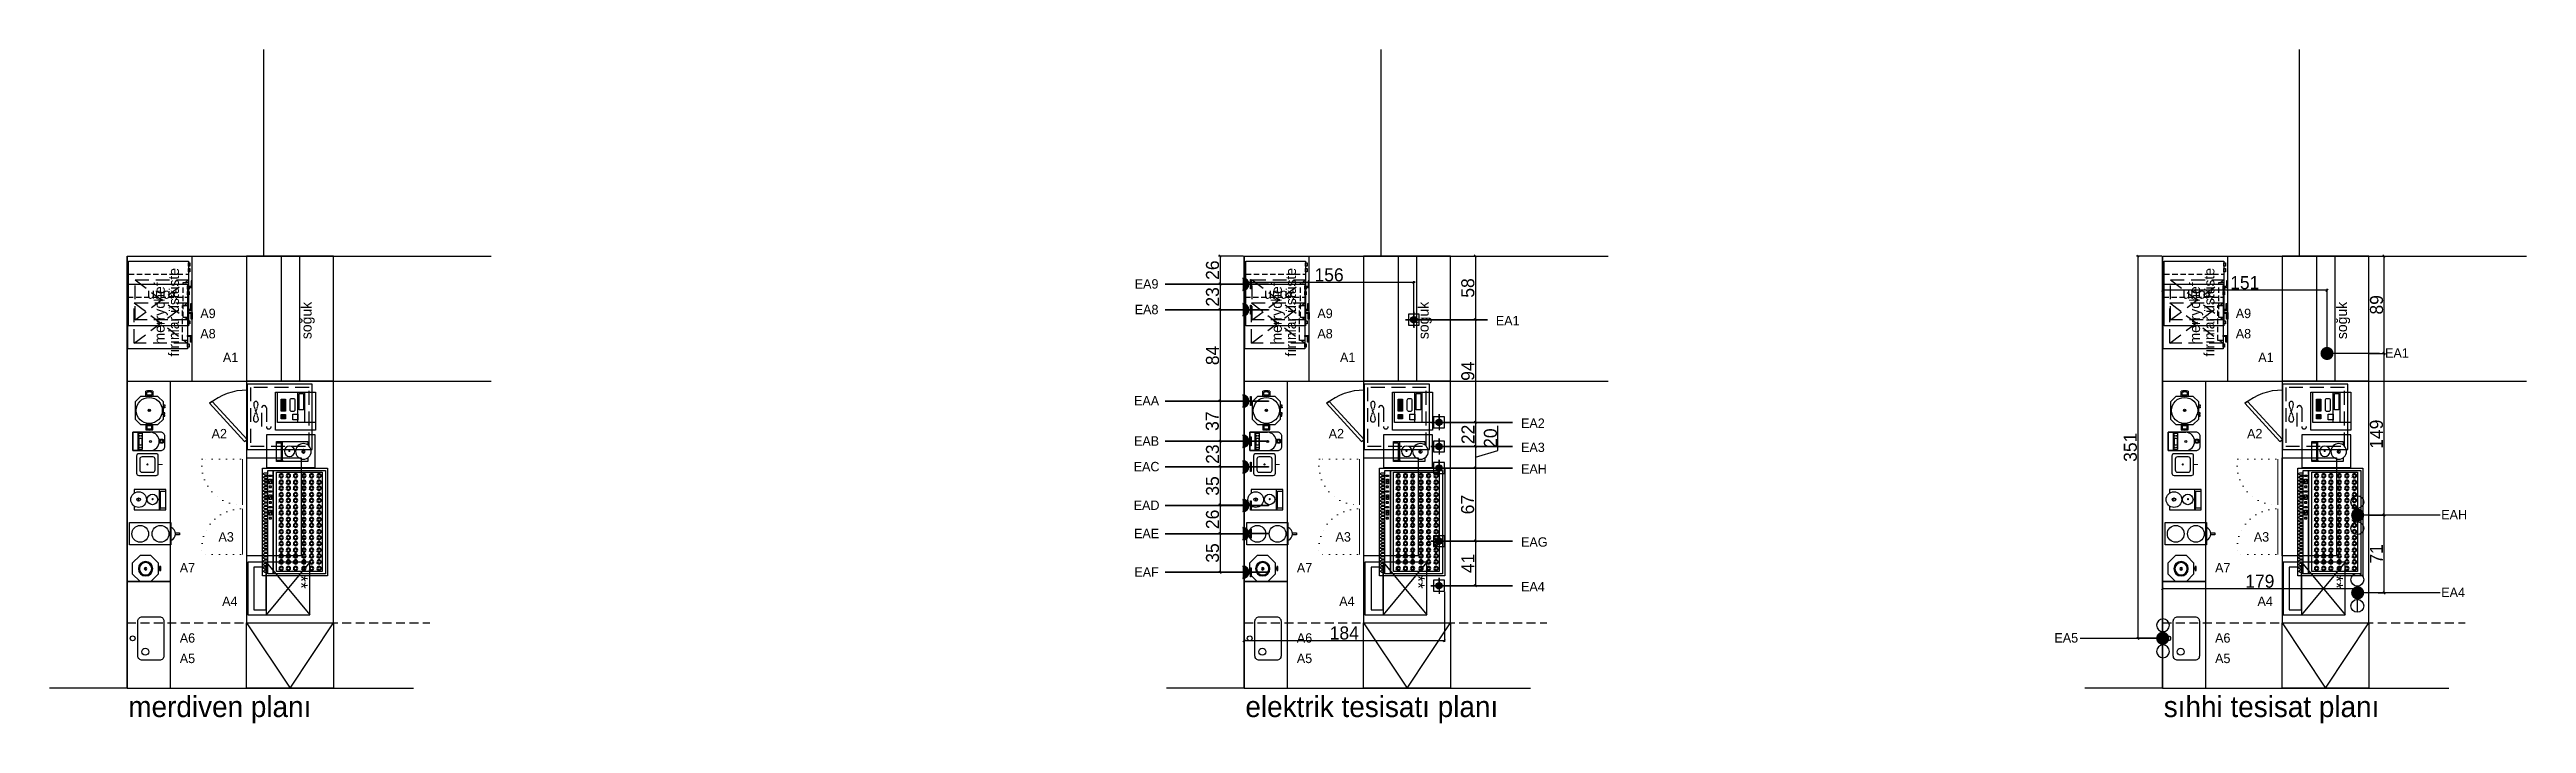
# Model space of a CAD drawing. Header units: millimetres. Extents: x 20717 to 22996, y 3448 to 4068.
import ezdxf
from ezdxf.enums import TextEntityAlignment as Align

# ---------------------------------------------------------------- set-up
doc = ezdxf.new("R2010")
doc.units = ezdxf.units.MM
for name, pattern in [('( Hidden )', [0.375, 0.25, -0.125]), ('DASHDOT', [25.4, 12.7, -6.35, 0, -6.35]), ('DASHED', [19.05, 12.7, -6.35]), ('DOT', [6.35, 0, -6.35]), ('HIDDENX2', [0.75, 0.5, -0.25])]:
    doc.linetypes.add(name, pattern=pattern)
for name, color, linetype in [('-DWG_ANA', 7, 'Continuous'), ('002 Çizgi', 7, 'Continuous'), ('ELEKTRİK', 10, 'Continuous'), ('Kıtc-002 Çizgi', 7, 'Continuous'), ('Kıtc-006 Yazı 001', 1, 'Continuous'), ('Kıtc-011 Elk Tes Yazı 001', 1, 'Continuous'), ('S2000-002 Çizgi', 7, 'Continuous'), ('S2000-019 Su Tes İşaretler', 5, 'Continuous'), ('SIH', 4, 'Continuous'), ('SU', 152, 'Continuous'), ('wall', 255, 'Continuous')]:
    doc.layers.add(name, color=color, linetype=linetype)
for name, color, linetype, lineweight in [('-DWG_DETAY1', 7, 'Continuous', 9), ('-DWG_DETAY4', 7, 'DOT', 18), ('ELK', 1, 'Continuous', 35)]:
    doc.layers.add(name, color=color, linetype=linetype, lineweight=lineweight)
doc.styles.get("Standard").update_dxf_attribs({"font": 'stylu.ttf', "height": 12})
doc.styles.add('TAKSİM', font='GOTHIC.TTF', dxfattribs={"height": 20})
doc.dimstyles.new('ISO-25', dxfattribs={"dimtxt": 10, "dimasz": 8, "dimexe": 1.25, "dimexo": 0.625, "dimtad": 1, "dimdec": 0, "dimtxsty": 'Standard', "dimblk": 'OBLIQUE', "dimcen": 2.5, "dimadec": 0, "dimazin": 0, "dimtfac": 1, "dimtdec": 0, "dimtmove": 0, "dimatfit": 3, "dimldrblk": 'OBLIQUE', "dimfxl": 1, "dimarcsym": 0})

msp = doc.modelspace()

# ---------------------------------------------------------------- texts
at = {"style": 'TAKSİM'}
for s, p in [('A9', (20862.6, 3820.8)), ('A9', (21890.3, 3820.8)), ('A9', (22735.2, 3820.8)), ('A8', (20862.6, 3802.2)), ('A8', (21890.3, 3802.2)), ('A8', (22735.2, 3802.2)), ('A1', (20883.4, 3780.4)), ('A1', (21911.1, 3780.4)), ('A1', (22755.9, 3780.4)), ('A2', (20873, 3710.3)), ('A2', (21900.7, 3710.3)), ('A2', (22745.6, 3710.3)), ('A3', (20879.3, 3615.4)), ('A3', (21907, 3615.4)), ('A3', (22751.8, 3615.4)), ('A7', (20843.7, 3587)), ('A7', (21871.4, 3587)), ('A7', (22716.2, 3587)), ('A4', (20882.7, 3556.2)), ('A4', (21910.4, 3556.2)), ('A4', (22755.2, 3556.2)), ('A6', (20843.7, 3522.5)), ('A5', (20843.7, 3503.7)), ('A6', (21871.4, 3522.5)), ('A5', (21871.4, 3503.7)), ('A6', (22716.2, 3522.5)), ('A5', (22716.2, 3503.7))]:
    msp.add_text(s, height=8.64, dxfattribs=at).set_placement(p, align=Align.CENTER)
at = {"layer": 'ELK', "color": 1, "style": 'TAKSİM'}
for s, p in [('EA9', (21726.1, 3847.9)), ('EA8', (21726.1, 3824.4)), ('EAA', (21726.1, 3740.5)), ('EAB', (21726.1, 3703.5)), ('EAC', (21726.1, 3680)), ('EAD', (21726.1, 3644.5)), ('EAE', (21726.1, 3618.5)), ('EAF', (21726.1, 3583.1))]:
    msp.add_text(s, height=8.64, dxfattribs=at).set_placement(p, align=Align.CENTER)
for s, p in [('EA1', (22047.4, 3814.2)), ('EA2', (22070.6, 3719.9)), ('EA3', (22070.6, 3697.7)), ('EAH', (22070.6, 3677.9)), ('EAG', (22070.6, 3610.7)), ('EA4', (22070.6, 3569.7))]:
    msp.add_text(s, height=8.64, dxfattribs=at).set_placement(p)
at = {"layer": 'Kıtc-006 Yazı 001'}
for s, p in [('merrychef', (20822.8, 3796.6)), ('fırınlar üstüste', (20835.9, 3785.6)), ('merrychef', (21850.5, 3796.6)), ('fırınlar üstüste', (21863.6, 3785.6)), ('merrychef', (22695.3, 3796.6)), ('fırınlar üstüste', (22708.5, 3785.6)), ('soğuk', (20957.9, 3801.5)), ('soğuk', (21985.6, 3801.5)), ('soğuk', (22830.5, 3801.5))]:
    msp.add_text(s, height=9.6, rotation=90, dxfattribs=at).set_placement(p)
for s, height, p in [('unox', 9.6, (20806.6, 3838.6)), ('unox', 9.6, (21834.3, 3838.6)), ('unox', 9.6, (22679.1, 3838.6)), ('merdiven planı', 19.2, (20789.3, 3454.1)), ('elektrik tesisatı planı', 19.2, (21817, 3454.1)), ('sıhhi tesisat planı', 19.2, (22661.9, 3454.1))]:
    msp.add_text(s, height=height, dxfattribs=at).set_placement(p)
at = {"layer": 'SU', "style": 'TAKSİM'}
for s, p in [('EA1', (22865.5, 3784.4)), ('EAH', (22917.2, 3635.9)), ('EA4', (22917.2, 3564.4)), ('EA5', (22561.3, 3522.6, 0))]:
    msp.add_text(s, height=8.64, dxfattribs=at).set_placement(p)

# ---------------------------------------------------------------- blocks, each defined once
blk = doc.blocks.new('A$C3DDB3116')
at = {"layer": 'Kıtc-002 Çizgi'}
blk.add_lwpolyline([(0, 45.9), (20.5, 45.9), (20.5, 7.9), (0, 7.9), (0, 45.9)], dxfattribs=at)
blk.add_lwpolyline([(9.3, 3.7), (11.2, 3.7), (11.2, 0), (9.3, 0)], close=True, dxfattribs=at)
for centre in [(10.2, 36.1), (10.2, 17.5)]:
    blk.add_circle(centre, 7.7, dxfattribs=at)
blk.add_arc((10.2, 10.1), 6.37, 199.6345, 340.3655, dxfattribs=at)
blk = doc.blocks.new('A$C139E487F')
at = {"layer": '002 Çizgi'}
h = blk.add_hatch(color=256, dxfattribs=at)
edge = h.paths.add_edge_path()
edge.add_arc((18, 14.4), 1.06, 0, 360)
for points in [[(21.4, 1.4), (26, 1.4), (31, 6.4), (31, 22.4), (26, 27.4), (10, 27.4), (5, 22.4), (5, 6.4), (10, 1.4), (14.6, 1.4)], [(0.3, 11.1), (5, 11.1), (5, 17.7), (0.3, 17.7)], [(1.2, 12.1), (4, 12.1), (4, 16.7), (1.2, 16.7)], [(15.7, 1.4), (20.3, 1.4)], [(35.7, 11.1), (31, 11.1), (31, 17.7), (35.7, 17.7)], [(34.8, 12.1), (32, 12.1), (32, 16.7), (34.8, 16.7)]]:
    blk.add_lwpolyline(points, dxfattribs=at)
for radius in [12, 1.06]:
    blk.add_circle((18, 14.4), radius, dxfattribs=at)
for centre, radius, start, end in [((16, 14.4), 16, 168.1479, 191.8521), ((16, 14.4), 15, 171.2333, 188.7667), ((20, 14.4), 15, 351.2333, 8.7667), ((20, 14.4), 16, 348.1479, 11.8521)]:
    blk.add_arc(centre, radius, start, end, dxfattribs=at)
at = {"layer": 'Kıtc-002 Çizgi'}
for points in [[(12.7, 0.2), (15.3, 0.4), (15.3, 1), (12.7, 1.2)], [(23.3, 0.2), (20.7, 0.4), (20.7, 1), (23.3, 1.2)]]:
    blk.add_lwpolyline(points, close=True, dxfattribs=at)
for points in [[(14.6, 2.9), (14.6, 1.1)], [(14.6, 0), (15.7, 0), (15.7, 2.7)], [(14.6, 0.4), (14.6, 0)], [(21.4, 0), (20.3, 0), (20.3, 2.7)], [(21.4, 2.9), (21.4, 1.1)], [(21.4, 0.4), (21.4, 0)]]:
    blk.add_lwpolyline(points, dxfattribs=at)
blk = doc.blocks.new('A$C59BC7357')
at = {"layer": 'Kıtc-002 Çizgi'}
for p, q in [((15.1, 11.9), (15.1, 14.5)), ((15.7, 14.6), (15.7, 11.9))]:
    blk.add_line(p, q, dxfattribs=at)
blk.add_lwpolyline([(29, 18.9), (29, 7.8), (21.1, 0), (10, 0), (2.2, 7.8), (2.2, 18.9), (10, 26.8), (21.1, 26.8), (29, 18.9)], dxfattribs=at)
for points in [[(1.1, 11.2), (0, 11.2), (0, 15.6), (1.1, 15.6)], [(2.2, 13), (1.1, 13), (1.1, 13.8), (2.2, 13.8)]]:
    blk.add_lwpolyline(points, close=True, dxfattribs=at)
for radius in [7.38, 6.28, 1.37]:
    blk.add_circle((15.4, 13.2), radius, dxfattribs=at)
blk = doc.blocks.new('A$C0D0247C1')
at = {"layer": 'Kıtc-002 Çizgi'}
for points in [[(2, 0), (18, 0, 0.414214), (20, 2), (20, 18, 0.414214), (18, 20), (2, 20, 0.414214), (0, 18), (0, 2, 0.414214)], [(5, 3), (15, 3, 0.414214), (17, 5), (17, 15, 0.414214), (15, 17), (5, 17, 0.414214), (3, 15), (3, 5, 0.414214)]]:
    blk.add_lwpolyline(points, format="xyb", close=True, dxfattribs=at)
at = {"layer": 'Kıtc-002 Çizgi', "const_width": 1}
blk.add_lwpolyline([(9.5, 10.1, 1), (10.5, 10.1, 1)], format="xyb", close=True, dxfattribs=at)
blk.add_lwpolyline([(20, 10), (23.9, 10)], dxfattribs=at)
blk = doc.blocks.new('A$C64277205')
at = {"layer": '002 Çizgi'}
blk.add_lwpolyline([(4, 0), (13, 0, 0.414214), (17, 4), (17, 29.5), (0, 29.5), (0, 4, 0.414214)], format="xyb", close=True, dxfattribs=at)
for points in [[(0, 29.5), (17, 29.5), (17, 24.9), (0, 24.9)], [(1.1, 23.9), (15.9, 23.9), (15.9, 20.9), (1.1, 20.9)], [(5.1, 23.6), (11.4, 23.6), (11.4, 21.2), (5.1, 21.2)]]:
    blk.add_lwpolyline(points, close=True, dxfattribs=at)
for points in [[(17, 13.1), (17, 24.9), (0, 24.9), (0, 13.1)], [(17, 13.1), (17, 24.9), (17, 24.9), (17, 13.1)]]:
    blk.add_lwpolyline(points, dxfattribs=at)
for centre, radius in [((3, 23.2), 0.33), ((13.6, 23.2), 0.33), ((3, 21.6), 0.33), ((8.5, 13.1), 0.901), ((13.6, 21.6), 0.33)]:
    blk.add_circle(centre, radius, dxfattribs=at)
blk.add_arc((8.5, 13.7), 8.52, 183.4714, 356.5286, dxfattribs=at)
at = {"layer": 'Kıtc-002 Çizgi', "const_width": 0.5}
blk.add_lwpolyline([(7.6, 1.3), (7, 0.3)], dxfattribs=at)
at = {"layer": 'Kıtc-002 Çizgi'}
for radius in [1.98, 1.24]:
    blk.add_circle((8.7, 3), radius, dxfattribs=at)
blk = doc.blocks.new('A$C37970E4B')
at = {"layer": 'Kıtc-002 Çizgi', "linetype": 'DASHED'}
for p, q in [((5.4, 52.6), (42.2, 3.5)), ((42.2, 52.6), (5.4, 3.5))]:
    blk.add_line(p, q, dxfattribs=at)
at = {"layer": 'Kıtc-002 Çizgi', "linetype": 'HIDDENX2', "ltscale": 10}
blk.add_line((47.4, 58.5), (47.4, 3.5), dxfattribs=at)
at = {"layer": 'Kıtc-002 Çizgi'}
for points in [[(0, 58.5), (59.5, 58.5), (59.5, 3.5), (0, 3.5)], [(1.7, 3.5), (4.7, 3.5), (4.7, 2.1), (1.7, 2.1)], [(49.7, 3.5), (52.8, 3.5), (52.8, 2.1), (49.7, 2.1)], [(54.9, 3.5), (58, 3.5), (58, 2.1), (54.9, 2.1)]]:
    blk.add_lwpolyline(points, close=True, dxfattribs=at)
at = {"layer": 'Kıtc-002 Çizgi', "linetype": 'DASHED'}
blk.add_lwpolyline([(5.4, 52.6), (42.2, 52.6), (42.2, 3.5), (5.4, 3.5)], close=True, dxfattribs=at)
at = {"layer": 'Kıtc-002 Çizgi'}
for points in [[(11.3, 0), (6.1, 0), (6.2, 1), (11.3, 1)], [(11.3, 1), (11.3, 3.5), (12.3, 3.5), (12.3, 0), (11.3, 0)], [(36.3, 1), (36.3, 3.5), (35.3, 3.5), (35.3, 0), (36.3, 0)], [(36.3, 0), (41.5, 0), (41.5, 1), (36.3, 1)]]:
    blk.add_lwpolyline(points, dxfattribs=at)
at = {"layer": 'Kıtc-002 Çizgi', "linetype": 'HIDDENX2', "ltscale": 10}
blk.add_lwpolyline([(7.8, 8.2), (39.8, 8.2), (39.8, 3.5), (7.8, 3.5)], close=True, dxfattribs=at)
blk = doc.blocks.new('A$C1C4536AD')
at = {"layer": 'Kıtc-002 Çizgi'}
for points in [[(0, 29), (0, 0), (18.5, 0)], [(3.4, 29), (0, 29), (0, 26.8)], [(7.8, 24.8), (10.9, 24.9)], [(18.5, 26.9), (18.5, 29), (15.2, 29)], [(18.5, 0), (18.5, 29)], [(0, 5.8), (18.5, 5.8)], [(1.3, 0), (1.3, 4.8), (17, 4.8), (17, 0)]]:
    blk.add_lwpolyline(points, dxfattribs=at)
blk.add_lwpolyline([(0.3, 5.2), (1.3, 5.2), (1.3, 5.8), (0.3, 5.8)], close=True, dxfattribs=at)
at = {"layer": 'Kıtc-002 Çizgi', "const_width": 1}
blk.add_lwpolyline([(9.2, 12, 1), (10.2, 12, 1)], format="xyb", close=True, dxfattribs=at)
at = {"layer": 'Kıtc-002 Çizgi'}
for centre, radius in [((9.3, 24.9), 7.2), ((9.3, 24.9), 1.6), ((9.4, 12.2), 4.82)]:
    blk.add_circle(centre, radius, dxfattribs=at)
blk = doc.blocks.new('A$C290C7E64')
at = {"layer": 'Kıtc-002 Çizgi'}
for points in [[(0, 0), (35, 0), (35, 37), (0, 37)], [(7, 2), (35, 2), (35, 37), (7, 37)], [(18.6, 21.8), (33.8, 21.8), (33.8, 26), (18.6, 26)], [(9.6, 16), (14.7, 16), (14.7, 20.6), (9.6, 20.6)], [(10.3, 8.2), (11.3, 8.2), (11.3, 9.2), (10.3, 9.2)], [(10.3, 7.2), (11.3, 7.2), (11.3, 8.2), (10.3, 8.2)], [(10.3, 6.2), (11.3, 6.2), (11.3, 7.2), (10.3, 7.2)], [(10.3, 5.2), (11.3, 5.2), (11.3, 6.2), (10.3, 6.2)], [(11.3, 8.2), (12.3, 8.2), (12.3, 9.2), (11.3, 9.2)], [(11.3, 7.2), (12.3, 7.2), (12.3, 8.2), (11.3, 8.2)], [(11.3, 6.2), (12.3, 6.2), (12.3, 7.2), (11.3, 7.2)], [(11.3, 5.2), (12.3, 5.2), (12.3, 6.2), (11.3, 6.2)], [(12.3, 8.2), (13.3, 8.2), (13.3, 9.2), (12.3, 9.2)], [(12.3, 7.2), (13.3, 7.2), (13.3, 8.2), (12.3, 8.2)], [(12.3, 6.2), (13.3, 6.2), (13.3, 7.2), (12.3, 7.2)], [(12.3, 5.2), (13.3, 5.2), (13.3, 6.2), (12.3, 6.2)], [(13.3, 8.2), (14.3, 8.2), (14.3, 9.2), (13.3, 9.2)], [(13.3, 7.2), (14.3, 7.2), (14.3, 8.2), (13.3, 8.2)], [(13.3, 6.2), (14.3, 6.2), (14.3, 7.2), (13.3, 7.2)], [(13.3, 5.2), (14.3, 5.2), (14.3, 6.2), (13.3, 6.2)], [(17.4, 8.2), (18.4, 8.2), (18.4, 9.2), (17.4, 9.2)], [(17.4, 7.2), (18.4, 7.2), (18.4, 8.2), (17.4, 8.2)], [(17.4, 6.2), (18.4, 6.2), (18.4, 7.2), (17.4, 7.2)], [(17.4, 5.2), (18.4, 5.2), (18.4, 6.2), (17.4, 6.2)], [(18.4, 8.2), (19.4, 8.2), (19.4, 9.2), (18.4, 9.2)], [(18.4, 7.2), (19.4, 7.2), (19.4, 8.2), (18.4, 8.2)], [(18.4, 6.2), (19.4, 6.2), (19.4, 7.2), (18.4, 7.2)], [(18.4, 5.2), (19.4, 5.2), (19.4, 6.2), (18.4, 6.2)], [(19.4, 8.2), (20.4, 8.2), (20.4, 9.2), (19.4, 9.2)], [(19.4, 7.2), (20.4, 7.2), (20.4, 8.2), (19.4, 8.2)], [(19.4, 6.2), (20.4, 6.2), (20.4, 7.2), (19.4, 7.2)], [(19.4, 5.2), (20.4, 5.2), (20.4, 6.2), (19.4, 6.2)], [(20.4, 8.2), (21.4, 8.2), (21.4, 9.2), (20.4, 9.2)], [(20.4, 7.2), (21.4, 7.2), (21.4, 8.2), (20.4, 8.2)], [(20.4, 6.2), (21.4, 6.2), (21.4, 7.2), (20.4, 7.2)], [(20.4, 5.2), (21.4, 5.2), (21.4, 6.2), (20.4, 6.2)], [(21.4, 8.2), (22.4, 8.2), (22.4, 9.2), (21.4, 9.2)], [(21.4, 7.2), (22.4, 7.2), (22.4, 8.2), (21.4, 8.2)], [(21.4, 6.2), (22.4, 6.2), (22.4, 7.2), (21.4, 7.2)], [(21.4, 5.2), (22.4, 5.2), (22.4, 6.2), (21.4, 6.2)], [(22.4, 8.2), (23.4, 8.2), (23.4, 9.2), (22.4, 9.2)], [(22.4, 7.2), (23.4, 7.2), (23.4, 8.2), (22.4, 8.2)], [(22.4, 6.2), (23.4, 6.2), (23.4, 7.2), (22.4, 7.2)], [(22.4, 5.2), (23.4, 5.2), (23.4, 6.2), (22.4, 6.2)], [(23.4, 8.2), (24.4, 8.2), (24.4, 9.2), (23.4, 9.2)], [(23.4, 7.2), (24.4, 7.2), (24.4, 8.2), (23.4, 8.2)], [(23.4, 6.2), (24.4, 6.2), (24.4, 7.2), (23.4, 7.2)], [(23.4, 5.2), (24.4, 5.2), (24.4, 6.2), (23.4, 6.2)], [(24.4, 8.2), (25.4, 8.2), (25.4, 9.2), (24.4, 9.2)], [(24.4, 7.2), (25.4, 7.2), (25.4, 8.2), (24.4, 8.2)], [(24.4, 6.2), (25.4, 6.2), (25.4, 7.2), (24.4, 7.2)], [(24.4, 5.2), (25.4, 5.2), (25.4, 6.2), (24.4, 6.2)], [(25.4, 8.2), (26.4, 8.2), (26.4, 9.2), (25.4, 9.2)], [(25.4, 7.2), (26.4, 7.2), (26.4, 8.2), (25.4, 8.2)], [(25.4, 6.2), (26.4, 6.2), (26.4, 7.2), (25.4, 7.2)], [(25.4, 5.2), (26.4, 5.2), (26.4, 6.2), (25.4, 6.2)], [(26.4, 8.2), (27.4, 8.2), (27.4, 9.2), (26.4, 9.2)], [(26.4, 7.2), (27.4, 7.2), (27.4, 8.2), (26.4, 8.2)], [(26.4, 6.2), (27.4, 6.2), (27.4, 7.2), (26.4, 7.2)], [(26.4, 5.2), (27.4, 5.2), (27.4, 6.2), (26.4, 6.2)], [(27.4, 8.2), (28.4, 8.2), (28.4, 9.2), (27.4, 9.2)], [(27.4, 7.2), (28.4, 7.2), (28.4, 8.2), (27.4, 8.2)], [(27.4, 6.2), (28.4, 6.2), (28.4, 7.2), (27.4, 7.2)], [(27.4, 5.2), (28.4, 5.2), (28.4, 6.2), (27.4, 6.2)]]:
    blk.add_lwpolyline(points, close=True, dxfattribs=at)
for points in [[(7, 27.2), (35, 27.2)], [(7, 20.6), (35, 20.6)]]:
    blk.add_lwpolyline(points, dxfattribs=at)
blk.add_lwpolyline([(18.7, 13.6), (27.6, 13.6, 0.414214), (29.1, 15.1), (29.1, 16.4, 0.414214), (27.6, 17.9), (18.7, 17.9, 0.414214), (17.2, 16.4), (17.2, 15.1, 0.414214)], format="xyb", close=True, dxfattribs=at)
blk = doc.blocks.new('A$C30F503A4')
at = {"layer": 'Kıtc-002 Çizgi'}
for p, q in [((56, 6.3), (60.4, 8.2)), ((70.4, 6.3), (74.7, 8.2)), ((84.8, 6.3), (89.1, 8.2))]:
    blk.add_line(p, q, dxfattribs=at)
for points in [[(0, 0), (99, 0), (99, 60), (0, 60)], [(2, 10), (97, 10), (97, 58), (2, 58)], [(4, 55), (4, 13), (95.5, 13), (95.5, 55)], [(2, 5), (97, 5), (97, 10), (2, 10)], [(53.8, 6.1), (52.6, 6.1), (52.6, 8.2), (53.8, 8.2)], [(56, 6.3), (60.4, 6.3), (60.4, 8.2), (56, 8.2)], [(62.7, 6.1), (63.8, 6.1), (63.8, 8.2), (62.7, 8.2)], [(68.1, 6.1), (67, 6.1), (67, 8.2), (68.1, 8.2)], [(70.4, 6.3), (74.7, 6.3), (74.7, 8.2), (70.4, 8.2)], [(77, 6.1), (78.2, 6.1), (78.2, 8.2), (77, 8.2)], [(82.5, 6.1), (81.3, 6.1), (81.3, 8.2), (82.5, 8.2)], [(84.8, 6.3), (89.1, 6.3), (89.1, 8.2), (84.8, 8.2)], [(91.4, 6.1), (92.6, 6.1), (92.6, 8.2), (91.4, 8.2)]]:
    blk.add_lwpolyline(points, close=True, dxfattribs=at)
for points, const_width in [([(5.9, 50.3), (5.4, 49.4)], 0.5), ([(11.9, 50.3), (11.3, 49.4)], 0.5), ([(17.3, 50.3), (16.7, 49.4)], 0.5), ([(22.8, 50.3), (22.2, 49.4)], 0.5), ([(28.7, 50.3), (28.1, 49.4)], 0.5), ([(34.1, 50.3), (33.6, 49.4)], 0.5), ([(39.6, 50.3), (39, 49.4)], 0.5), ([(45.5, 50.3), (44.9, 49.4)], 0.5), ([(51, 50.3), (50.4, 49.4)], 0.5), ([(56.9, 50.3), (56.3, 49.4)], 0.5), ([(62.4, 50.3), (61.8, 49.4)], 0.5), ([(68.3, 50.3), (67.7, 49.4)], 0.5), ([(73.7, 50.3), (73.2, 49.4)], 0.5), ([(79.7, 50.3), (79.1, 49.4)], 0.5), ([(85.1, 50.3), (84.5, 49.4)], 0.5), ([(91.1, 50.3), (90.5, 49.4)], 0.5), ([(5.9, 43.4), (5.4, 42.5)], 0.5), ([(5.9, 36.5), (5.4, 35.6)], 0.5), ([(5.9, 28.7), (5.4, 27.8)], 0.5), ([(11.9, 43.4), (11.3, 42.5)], 0.5), ([(11.9, 36.5), (11.3, 35.6)], 0.5), ([(11.9, 28.7), (11.3, 27.8)], 0.5), ([(17.3, 43.4), (16.7, 42.5)], 0.5), ([(17.3, 36.5), (16.7, 35.6)], 0.5), ([(17.3, 28.7), (16.7, 27.8)], 0.5), ([(22.8, 43.4), (22.2, 42.5)], 0.5), ([(22.8, 36.5), (22.2, 35.6)], 0.5), ([(22.8, 28.7), (22.2, 27.8)], 0.5), ([(28.7, 43.4), (28.1, 42.5)], 0.5), ([(28.7, 36.5), (28.1, 35.6)], 0.5), ([(28.7, 28.7), (28.1, 27.8)], 0.5), ([(34.1, 43.4), (33.6, 42.5)], 0.5), ([(34.1, 36.5), (33.6, 35.6)], 0.5), ([(34.1, 28.7), (33.6, 27.8)], 0.5), ([(39.6, 43.4), (39, 42.5)], 0.5), ([(39.6, 36.5), (39, 35.6)], 0.5), ([(39.6, 28.7), (39, 27.8)], 0.5), ([(45.5, 43.4), (44.9, 42.5)], 0.5), ([(45.5, 36.5), (44.9, 35.6)], 0.5), ([(45.5, 28.7), (44.9, 27.8)], 0.5), ([(51, 43.4), (50.4, 42.5)], 0.5), ([(51, 36.5), (50.4, 35.6)], 0.5), ([(51, 28.7), (50.4, 27.8)], 0.5), ([(56.9, 43.4), (56.3, 42.5)], 0.5), ([(56.9, 36.5), (56.3, 35.6)], 0.5), ([(56.9, 28.7), (56.3, 27.8)], 0.5), ([(62.4, 43.4), (61.8, 42.5)], 0.5), ([(62.4, 36.5), (61.8, 35.6)], 0.5), ([(62.4, 28.7), (61.8, 27.8)], 0.5), ([(68.3, 43.4), (67.7, 42.5)], 0.5), ([(68.3, 36.5), (67.7, 35.6)], 0.5), ([(68.3, 28.7), (67.7, 27.8)], 0.5), ([(73.7, 43.4), (73.2, 42.5)], 0.5), ([(73.7, 36.5), (73.2, 35.6)], 0.5), ([(73.7, 28.7), (73.2, 27.8)], 0.5), ([(79.7, 43.4), (79.1, 42.5)], 0.5), ([(79.7, 36.5), (79.1, 35.6)], 0.5), ([(79.7, 28.7), (79.1, 27.8)], 0.5), ([(85.1, 43.4), (84.5, 42.5)], 0.5), ([(85.1, 36.5), (84.5, 35.6)], 0.5), ([(85.1, 28.7), (84.5, 27.8)], 0.5), ([(91.1, 43.4), (90.5, 42.5)], 0.5), ([(91.1, 36.5), (90.5, 35.6)], 0.5), ([(91.1, 28.7), (90.5, 27.8)], 0.5), ([(5.9, 22.1), (5.4, 21.2)], 0.5), ([(5.9, 15.5), (5.4, 14.6)], 0.5), ([(11.9, 22.1), (11.3, 21.2)], 0.5), ([(11.9, 15.5), (11.3, 14.6)], 0.5), ([(17.3, 22.1), (16.7, 21.2)], 0.5), ([(17.3, 15.5), (16.7, 14.6)], 0.5), ([(22.8, 22.1), (22.2, 21.2)], 0.5), ([(22.8, 15.5), (22.2, 14.6)], 0.5), ([(28.7, 22.1), (28.1, 21.2)], 0.5), ([(28.7, 15.5), (28.1, 14.6)], 0.5), ([(34.1, 22.1), (33.6, 21.2)], 0.5), ([(34.1, 15.5), (33.6, 14.6)], 0.5), ([(39.6, 22.1), (39, 21.2)], 0.5), ([(39.6, 15.5), (39, 14.6)], 0.5), ([(45.5, 22.1), (44.9, 21.2)], 0.5), ([(45.5, 15.5), (44.9, 14.6)], 0.5), ([(51, 22.1), (50.4, 21.2)], 0.5), ([(51, 15.5), (50.4, 14.6)], 0.5), ([(53.8, 7.5), (52.6, 7.5)], 0.5), ([(56.9, 22.1), (56.3, 21.2)], 0.5), ([(56.9, 15.5), (56.3, 14.6)], 0.5), ([(58.2, 5), (58.2, 1.5)], 1), ([(62.4, 22.1), (61.8, 21.2)], 0.5), ([(62.4, 15.5), (61.8, 14.6)], 0.5), ([(62.7, 7.5), (63.8, 7.5)], 0.5), ([(68.1, 7.5), (67, 7.5)], 0.5), ([(68.3, 22.1), (67.7, 21.2)], 0.5), ([(68.3, 15.5), (67.7, 14.6)], 0.5), ([(72.6, 5), (72.6, 1.5)], 1), ([(73.7, 22.1), (73.2, 21.2)], 0.5), ([(73.7, 15.5), (73.2, 14.6)], 0.5), ([(77, 7.5), (78.2, 7.5)], 0.5), ([(79.7, 22.1), (79.1, 21.2)], 0.5), ([(79.7, 15.5), (79.1, 14.6)], 0.5), ([(82.5, 7.5), (81.3, 7.5)], 0.5), ([(85.1, 22.1), (84.5, 21.2)], 0.5), ([(85.1, 15.5), (84.5, 14.6)], 0.5), ([(87, 5), (87, 1.5)], 1), ([(91.1, 22.1), (90.5, 21.2)], 0.5), ([(91.1, 15.5), (90.5, 14.6)], 0.5), ([(91.4, 7.5), (92.6, 7.5)], 0.5)]:
    blk.add_lwpolyline(points, dxfattribs=dict(at, const_width=const_width))
for points in [[(3.5, 1.8), (3.5, 5)], [(5.2, 5), (5.2, 1.8)], [(6.6, 1.8), (6.6, 5)], [(8.2, 5), (8.2, 1.8)], [(9.7, 1.8), (9.7, 5)], [(11.3, 5), (11.3, 1.8)], [(11.3, 5), (11.3, 1.8)], [(12.7, 1.8), (12.7, 5)], [(14.4, 5), (14.4, 1.8)], [(15.8, 1.8), (15.8, 5)], [(17.5, 5), (17.5, 1.8)], [(18.9, 1.8), (18.9, 5)], [(20.6, 5), (20.6, 1.8)], [(20.6, 5), (20.6, 1.8)], [(22, 1.8), (22, 5)], [(23.7, 5), (23.7, 1.8)], [(25.1, 1.8), (25.1, 5)], [(26.7, 5), (26.7, 1.8)], [(28.2, 1.8), (28.2, 5)], [(29.8, 5), (29.8, 1.8)], [(29.8, 5), (29.8, 1.8)], [(31.2, 1.8), (31.2, 5)], [(32.9, 5), (32.9, 1.8)], [(34.3, 1.8), (34.3, 5)], [(36, 5), (36, 1.8)], [(37.4, 1.8), (37.4, 5)], [(39.1, 5), (39.1, 1.8)], [(39.1, 5), (39.1, 1.8)], [(40.5, 1.8), (40.5, 5)], [(42.2, 5), (42.2, 1.8)], [(43.6, 1.8), (43.6, 5)], [(45.3, 5), (45.3, 1.8)], [(46.7, 1.8), (46.7, 5)], [(48.3, 5), (48.3, 1.8)], [(48.3, 5), (48.3, 1.8)], [(49.7, 1.8), (49.7, 5)], [(51.4, 5), (51.4, 1.8)], [(52.8, 1.8), (52.8, 5)], [(54.5, 5), (54.5, 1.8)], [(55.9, 1.8), (55.9, 5)], [(57.6, 5), (57.6, 1.8)], [(58.2, 5), (58.2, 1.8)], [(58.6, 5), (58.6, 1.8)], [(59, 1.8), (59, 5)], [(60.7, 5), (60.7, 1.8)], [(62.1, 1.8), (62.1, 5)], [(63.8, 5), (63.8, 1.8)], [(65.2, 1.8), (65.2, 5)], [(66.8, 5), (66.8, 1.8)], [(68.2, 1.8), (68.2, 5)], [(69.9, 5), (69.9, 1.8)], [(71.3, 1.8), (71.3, 5)], [(72.5, 5), (72.5, 1.8)], [(73, 5), (73, 1.8)], [(74.4, 1.8), (74.4, 5)], [(76.1, 5), (76.1, 1.8)], [(77.5, 1.8), (77.5, 5)], [(79.2, 5), (79.2, 1.8)], [(80.6, 1.8), (80.6, 5)], [(82.3, 5), (82.3, 1.8)], [(83.7, 1.8), (83.7, 5)], [(85.3, 5), (85.3, 1.8)], [(86.7, 1.8), (86.7, 5)], [(86.9, 5), (86.9, 1.8)], [(88.4, 5), (88.4, 1.8)], [(89.8, 1.8), (89.8, 5)], [(91.5, 5), (91.5, 1.8)], [(92.9, 1.8), (92.9, 5)], [(94.6, 5), (94.6, 1.8)]]:
    blk.add_lwpolyline(points, dxfattribs=at)
for centre, radius in [((7, 52.1), 1.98), ((7, 45.2), 1.98), ((7, 52.1), 1.24), ((7, 45.2), 1.24), ((12.9, 52.1), 1.98), ((12.9, 45.2), 1.98), ((12.9, 52.1), 1.24), ((12.9, 45.2), 1.24), ((18.4, 52.1), 1.98), ((18.4, 45.2), 1.98), ((18.4, 52.1), 1.24), ((18.4, 45.2), 1.24), ((23.8, 52.1), 1.98), ((23.8, 45.2), 1.98), ((23.8, 52.1), 1.24), ((23.8, 45.2), 1.24), ((29.8, 52.1), 1.98), ((29.8, 45.2), 1.98), ((29.8, 52.1), 1.24), ((29.8, 45.2), 1.24), ((35.2, 52.1), 1.98), ((35.2, 45.2), 1.98), ((35.2, 52.1), 1.24), ((35.2, 45.2), 1.24), ((40.7, 52.1), 1.98), ((40.7, 45.2), 1.98), ((40.7, 52.1), 1.24), ((40.7, 45.2), 1.24), ((46.6, 52.1), 1.98), ((46.6, 45.2), 1.98), ((46.6, 52.1), 1.24), ((46.6, 45.2), 1.24), ((52, 52.1), 1.98), ((52, 45.2), 1.98), ((52, 52.1), 1.24), ((52, 45.2), 1.24), ((58, 52.1), 1.98), ((58, 45.2), 1.98), ((58, 52.1), 1.24), ((58, 45.2), 1.24), ((63.4, 52.1), 1.98), ((63.4, 45.2), 1.98), ((63.4, 52.1), 1.24), ((63.4, 45.2), 1.24), ((69.4, 52.1), 1.98), ((69.4, 45.2), 1.98), ((69.4, 52.1), 1.24), ((69.4, 45.2), 1.24), ((74.8, 52.1), 1.98), ((74.8, 45.2), 1.98), ((74.8, 52.1), 1.24), ((74.8, 45.2), 1.24), ((80.7, 52.1), 1.98), ((80.7, 45.2), 1.98), ((80.7, 52.1), 1.24), ((80.7, 45.2), 1.24), ((86.2, 52.1), 1.98), ((86.2, 45.2), 1.98), ((86.2, 52.1), 1.24), ((86.2, 45.2), 1.24), ((92.1, 52.1), 1.98), ((92.1, 45.2), 1.98), ((92.1, 52.1), 1.24), ((92.1, 45.2), 1.24), ((7, 38.2), 1.98), ((7, 30.5), 1.98), ((7, 23.9), 1.98), ((7, 38.2), 1.24), ((7, 30.5), 1.24), ((7, 23.9), 1.24), ((12.9, 38.2), 1.98), ((12.9, 30.5), 1.98), ((12.9, 23.9), 1.98), ((12.9, 38.2), 1.24), ((12.9, 30.5), 1.24), ((12.9, 23.9), 1.24), ((18.4, 38.2), 1.98), ((18.4, 30.5), 1.98), ((18.4, 23.9), 1.98), ((18.4, 38.2), 1.24), ((18.4, 30.5), 1.24), ((18.4, 23.9), 1.24), ((23.8, 38.2), 1.98), ((23.8, 30.5), 1.98), ((23.8, 23.9), 1.98), ((23.8, 38.2), 1.24), ((23.8, 30.5), 1.24), ((23.8, 23.9), 1.24), ((29.8, 38.2), 1.98), ((29.8, 30.5), 1.98), ((29.8, 23.9), 1.98), ((29.8, 38.2), 1.24), ((29.8, 30.5), 1.24), ((29.8, 23.9), 1.24), ((35.2, 38.2), 1.98), ((35.2, 30.5), 1.98), ((35.2, 23.9), 1.98), ((35.2, 38.2), 1.24), ((35.2, 30.5), 1.24), ((35.2, 23.9), 1.24), ((40.7, 38.2), 1.98), ((40.7, 30.5), 1.98), ((40.7, 23.9), 1.98), ((40.7, 38.2), 1.24), ((40.7, 30.5), 1.24), ((40.7, 23.9), 1.24), ((46.6, 38.2), 1.98), ((46.6, 30.5), 1.98), ((46.6, 23.9), 1.98), ((46.6, 38.2), 1.24), ((46.6, 30.5), 1.24), ((46.6, 23.9), 1.24), ((52, 38.2), 1.98), ((52, 30.5), 1.98), ((52, 23.9), 1.98), ((52, 38.2), 1.24), ((52, 30.5), 1.24), ((52, 23.9), 1.24), ((58, 38.2), 1.98), ((58, 30.5), 1.98), ((58, 23.9), 1.98), ((58, 38.2), 1.24), ((58, 30.5), 1.24), ((58, 23.9), 1.24), ((63.4, 38.2), 1.98), ((63.4, 30.5), 1.98), ((63.4, 23.9), 1.98), ((63.4, 38.2), 1.24), ((63.4, 30.5), 1.24), ((63.4, 23.9), 1.24), ((69.4, 38.2), 1.98), ((69.4, 30.5), 1.98), ((69.4, 23.9), 1.98), ((69.4, 38.2), 1.24), ((69.4, 30.5), 1.24), ((69.4, 23.9), 1.24), ((74.8, 38.2), 1.98), ((74.8, 30.5), 1.98), ((74.8, 23.9), 1.98), ((74.8, 38.2), 1.24), ((74.8, 30.5), 1.24), ((74.8, 23.9), 1.24), ((80.7, 38.2), 1.98), ((80.7, 30.5), 1.98), ((80.7, 23.9), 1.98), ((80.7, 38.2), 1.24), ((80.7, 30.5), 1.24), ((80.7, 23.9), 1.24), ((86.2, 38.2), 1.98), ((86.2, 30.5), 1.98), ((86.2, 23.9), 1.98), ((86.2, 38.2), 1.24), ((86.2, 30.5), 1.24), ((86.2, 23.9), 1.24), ((92.1, 38.2), 1.98), ((92.1, 30.5), 1.98), ((92.1, 23.9), 1.98), ((92.1, 38.2), 1.24), ((92.1, 30.5), 1.24), ((92.1, 23.9), 1.24), ((7, 17.3), 1.98), ((7, 17.3), 1.24), ((12.9, 17.3), 1.98), ((12.9, 17.3), 1.24), ((18.4, 17.3), 1.98), ((18.4, 17.3), 1.24), ((23.8, 17.3), 1.98), ((23.8, 17.3), 1.24), ((29.8, 17.3), 1.98), ((29.8, 17.3), 1.24), ((35.2, 17.3), 1.98), ((35.2, 17.3), 1.24), ((40.7, 17.3), 1.98), ((40.7, 17.3), 1.24), ((46.6, 17.3), 1.98), ((46.6, 17.3), 1.24), ((52, 17.3), 1.98), ((52, 17.3), 1.24), ((58, 17.3), 1.98), ((58, 17.3), 1.24), ((63.4, 17.3), 1.98), ((63.4, 17.3), 1.24), ((69.4, 17.3), 1.98), ((69.4, 17.3), 1.24), ((74.8, 17.3), 1.98), ((74.8, 17.3), 1.24), ((80.7, 17.3), 1.98), ((80.7, 17.3), 1.24), ((86.2, 17.3), 1.98), ((86.2, 17.3), 1.24), ((92.1, 17.3), 1.98), ((92.1, 17.3), 1.24)]:
    blk.add_circle(centre, radius, dxfattribs=at)
for centre in [(4.3, 1.8), (7.4, 1.8), (10.5, 1.8), (10.5, 1.8), (13.6, 1.8), (16.7, 1.8), (19.7, 1.8), (19.7, 1.8), (22.8, 1.8), (25.9, 1.8), (29, 1.8), (29, 1.8), (32.1, 1.8), (35.2, 1.8), (38.2, 1.8), (38.2, 1.8), (41.3, 1.8), (44.4, 1.8), (47.5, 1.8), (47.5, 1.8), (50.6, 1.8), (53.7, 1.8), (56.7, 1.8), (59.8, 1.8), (62.9, 1.8), (66, 1.8), (69.1, 1.8), (72.2, 1.8), (75.3, 1.8), (78.3, 1.8), (81.4, 1.8), (84.5, 1.8), (87.6, 1.8), (90.7, 1.8), (93.8, 1.8)]:
    blk.add_arc(centre, 0.837, 180, 0, dxfattribs=at)
blk = doc.blocks.new('A$C11BA54F6')
at = {"layer": '-DWG_ANA', "color": 0}
blk.add_lwpolyline([(91.5, 29.5), (41.5, 29.5), (41.5, 119.5), (91.5, 119.5)], close=True, dxfattribs=at)
at = {"layer": '-DWG_DETAY1', "color": 0}
for p, q in [((37.5, 118.2), (37.5, 76.2)), ((37.5, 72.5), (37.5, 30.5))]:
    blk.add_line(p, q, dxfattribs=at)
at = {"layer": '-DWG_DETAY4', "color": 0}
for points in [[(35.5, 118.2), (0.5, 118.2, 0.454885), (35.5, 76.2, 0.414214)], [(35.5, 30.5), (0.5, 30.5, -0.454885), (35.5, 72.5, -0.414214)]]:
    blk.add_lwpolyline(points, format="xyb", dxfattribs=at)
blk = doc.blocks.new('A$C3C3A6592')
at = {"layer": 'S2000-002 Çizgi'}
for points in [[(0, 57), (48.3, 16.9)], [(0, 16.9), (48.3, 57)], [(0, 16.9), (48.3, 16.9)]]:
    blk.add_lwpolyline(points, dxfattribs=at)
for points in [[(0, 0), (48.3, 0), (48.3, 57), (0, 57)], [(4.6, 5.6), (43.7, 5.6), (43.7, 16.9), (4.6, 16.9)]]:
    blk.add_lwpolyline(points, close=True, dxfattribs=at)
blk.add_text('**', height=12, dxfattribs=at).set_placement((11.9, 43))
blk = doc.blocks.new('A$C02B42A58')
at = {"layer": 'Kıtc-002 Çizgi'}
for points in [[(60, 0), (60, 60), (0, 60), (0, 0)], [(94.6, 17.6), (62.4, 52.8), (60, 51), (92.1, 15.9)]]:
    blk.add_lwpolyline(points, close=True, dxfattribs=at)
at = {"layer": 'Kıtc-002 Çizgi', "linetype": 'DASHED'}
blk.add_lwpolyline([(57, 3), (57, 57), (3, 57), (3, 3)], close=True, dxfattribs=at)
for points in [[(42.3, 21.9), (42.3, 39, 1), (37.9, 39)], [(46.6, 39), (46.6, 21.9, -1), (42.3, 21.9)]]:
    blk.add_lwpolyline(points, format="xyb", dxfattribs=at)
at = {"layer": 'Kıtc-002 Çizgi', "linetype": 'DASHED', "ltscale": 0.1}
blk.add_lwpolyline([(53.9, 18.5), (53.8, 19.9), (53.3, 21.6), (52.7, 23.5), (51.9, 25.4), (51.2, 27.4), (50.6, 29.3), (50.1, 31), (49.9, 32.4), (50.1, 33.6), (50.6, 34.4), (51.2, 34.9), (51.9, 35), (52.7, 34.9), (53.3, 34.4), (53.8, 33.6), (53.9, 32.4), (53.8, 31), (53.3, 29.3), (52.7, 27.4), (51.9, 25.4), (51.2, 23.5), (50.6, 21.6), (50.1, 19.9), (49.9, 18.5), (50.1, 17.3), (50.6, 16.5), (51.2, 16), (51.9, 15.9), (52.7, 16), (53.3, 16.5), (53.8, 17.3)], close=True, dxfattribs=at)
at = {"layer": 'Kıtc-002 Çizgi'}
blk.add_arc((60, 60.5), 55, 270, 308.867, dxfattribs=at)
blk = doc.blocks.new('A$C7E7D3E18')
at = {"layer": 'SIH', "linetype": 'Continuous', "const_width": 6}
blk.add_lwpolyline([(3, 6, 1), (9, 6, 1)], format="xyb", close=True, dxfattribs=at)
blk = doc.blocks.new('A$C611F6802')
at = {"layer": '-DWG_ANA'}
h = blk.add_hatch(dxfattribs=at)
h.set_pattern_fill('ANSI31', color=1, style=0)
h.set_pattern_definition([(45, (-55670.1402, -22065.11067), (-0.08838834765, 0.08838834765), [])])
h.paths.add_polyline_path([(4.4, 7.7, 1), (10.1, 7.7, 1)])
at = {"layer": '-DWG_ANA', "color": 1}
for p, q in [((7.3, 7.6), (0, 7.6)), ((7.3, 7.7), (7.3, 15.3)), ((7.3, 15.3), (7.3, 0)), ((7.3, 7.6), (14.7, 7.6)), ((14.7, 7.6), (7.3, 7.6))]:
    blk.add_line(p, q, dxfattribs=at)
blk.add_lwpolyline([(2.3, 2.7), (12.3, 2.7), (12.3, 12.7), (2.3, 12.7)], close=True, dxfattribs=at)
blk.add_circle((7.3, 7.7), 2.86, dxfattribs=at)
blk = doc.blocks.new('A$C50025146')
at = {"layer": 'ELEKTRİK'}
for points in [[(0, 5.3), (0, 5.9), (22.5, 5.9), (22.5, 5.3)], [(16, 9.8), (16.6, 9.8), (16.6, 1.4), (16, 1.4)]]:
    blk.add_hatch(color=256, dxfattribs=at).paths.add_polyline_path(points)
h = blk.add_hatch(color=256, dxfattribs=at)
edge = h.paths.add_edge_path()
edge.add_line((23.7, 11.3), (23.7, 10.7))
edge.add_ellipse((23.7, 5.6), major_axis=(3.58, -3.58), ratio=1, start_angle=135, end_angle=315)
edge.add_line((23.7, 0.6), (23.7, 0))
edge.add_ellipse((23.7, 5.6), major_axis=(3.98, 3.98), ratio=1, start_angle=45, end_angle=225, ccw=False)
at = {"layer": 'ELEKTRİK', "elevation": 0}
for points in [[(0, 5.9), (22.5, 5.9), (22.5, 5.3), (0, 5.3)], [(16, 1.4), (16, 9.8), (16.6, 9.8), (16.6, 1.4)]]:
    blk.add_lwpolyline(points, close=True, dxfattribs=at)
blk.add_lwpolyline([(23.7, 0), (23.7, 0.6, -1), (23.7, 10.7), (23.7, 11.3, 1)], format="xyb", close=True, dxfattribs=at)
blk = doc.blocks.new('A$C6E87713E')
at = {"layer": 'S2000-019 Su Tes İşaretler'}
for centre in [(5.9, 6.3), (29.9, 6.3)]:
    blk.add_circle(centre, 5.89, dxfattribs=at)
blk.add_blockref('A$C7E7D3E18', (11.9, 0))
blk = doc.blocks.new('_Oblique')
at = {"layer": 'Kıtc-011 Elk Tes Yazı 001', "color": 0, "lineweight": -2}
blk.add_line((-0.5, -0.5), (0.5, 0.5), dxfattribs=at)
blk = doc.blocks.new('*D205')
at = {"layer": 'Defpoints', "color": 0, "transparency": 16777216}
for p in [(21815.8, 3877.7), (21793.7, 3852), (21815.8, 3852)]:
    blk.add_point(p, dxfattribs=at)
at = {"layer": 'S2000-002 Çizgi', "color": 0, "lineweight": -2, "transparency": 16777216}
for p, q in [((21815.2, 3877.7), (21792.4, 3877.7)), ((21793.7, 3877.7), (21793.7, 3852)), ((21815.2, 3852), (21792.4, 3852))]:
    blk.add_line(p, q, dxfattribs=at)
at = {"layer": 'S2000-002 Çizgi', "color": 0, "lineweight": -2, "transparency": 16777216, "xscale": 2, "yscale": 2, "zscale": 2}
for p, rotation in [((21793.7, 3877.7), 90), ((21793.7, 3852), 270)]:
    blk.add_blockref('_Oblique', p, dxfattribs=dict(at, rotation=rotation))
at = {"layer": 'S2000-002 Çizgi', "color": 0, "transparency": 16777216, "insert": (21786.8, 3864.9), "char_height": 12, "attachment_point": 5, "rotation": 90}
blk.add_mtext('26', dxfattribs=at)
blk = doc.blocks.new('*D206')
at = {"layer": 'Defpoints', "color": 0, "transparency": 16777216}
for p in [(21815.8, 3852), (21793.7, 3828.5), (21815.8, 3828.5)]:
    blk.add_point(p, dxfattribs=at)
at = {"layer": 'S2000-002 Çizgi', "color": 0, "lineweight": -2, "transparency": 16777216}
for p, q in [((21815.2, 3852), (21792.4, 3852)), ((21793.7, 3852), (21793.7, 3828.5)), ((21815.2, 3828.5), (21792.4, 3828.5))]:
    blk.add_line(p, q, dxfattribs=at)
at = {"layer": 'S2000-002 Çizgi', "color": 0, "lineweight": -2, "transparency": 16777216, "xscale": 2, "yscale": 2, "zscale": 2}
for p, rotation in [((21793.7, 3852), 90), ((21793.7, 3828.5), 270)]:
    blk.add_blockref('_Oblique', p, dxfattribs=dict(at, rotation=rotation))
at = {"layer": 'S2000-002 Çizgi', "color": 0, "transparency": 16777216, "insert": (21786.8, 3840.3), "char_height": 12, "attachment_point": 5, "rotation": 90}
blk.add_mtext('23', dxfattribs=at)
blk = doc.blocks.new('*D207')
at = {"layer": 'Defpoints', "color": 0, "transparency": 16777216}
for p in [(21815.8, 3828.5), (21793.7, 3744.6), (21814.6, 3744.6)]:
    blk.add_point(p, dxfattribs=at)
at = {"layer": 'S2000-002 Çizgi', "color": 0, "lineweight": -2, "transparency": 16777216}
for p, q in [((21815.2, 3828.5), (21792.4, 3828.5)), ((21793.7, 3828.5), (21793.7, 3744.6)), ((21814, 3744.6), (21792.4, 3744.6))]:
    blk.add_line(p, q, dxfattribs=at)
at = {"layer": 'S2000-002 Çizgi', "color": 0, "lineweight": -2, "transparency": 16777216, "xscale": 2, "yscale": 2, "zscale": 2}
for p, rotation in [((21793.7, 3828.5), 90), ((21793.7, 3744.6), 270)]:
    blk.add_blockref('_Oblique', p, dxfattribs=dict(at, rotation=rotation))
at = {"layer": 'S2000-002 Çizgi', "color": 0, "transparency": 16777216, "insert": (21786.8, 3786.5), "char_height": 12, "attachment_point": 5, "rotation": 90}
blk.add_mtext('84', dxfattribs=at)
blk = doc.blocks.new('*D208')
at = {"layer": 'Defpoints', "color": 0, "transparency": 16777216}
for p in [(21814.6, 3744.6), (21793.7, 3707.6), (21814.6, 3707.6)]:
    blk.add_point(p, dxfattribs=at)
at = {"layer": 'S2000-002 Çizgi', "color": 0, "lineweight": -2, "transparency": 16777216}
for p, q in [((21814, 3744.6), (21792.4, 3744.6)), ((21793.7, 3744.6), (21793.7, 3707.6)), ((21814, 3707.6), (21792.4, 3707.6))]:
    blk.add_line(p, q, dxfattribs=at)
at = {"layer": 'S2000-002 Çizgi', "color": 0, "lineweight": -2, "transparency": 16777216, "xscale": 2, "yscale": 2, "zscale": 2}
for p, rotation in [((21793.7, 3744.6), 90), ((21793.7, 3707.6), 270)]:
    blk.add_blockref('_Oblique', p, dxfattribs=dict(at, rotation=rotation))
at = {"layer": 'S2000-002 Çizgi', "color": 0, "transparency": 16777216, "insert": (21786.6, 3726.1), "char_height": 12, "attachment_point": 5, "rotation": 90}
blk.add_mtext('37', dxfattribs=at)
blk = doc.blocks.new('*D209')
at = {"layer": 'Defpoints', "color": 0, "transparency": 16777216}
for p in [(21814.6, 3707.6), (21793.7, 3684.1), (21814.6, 3684.1)]:
    blk.add_point(p, dxfattribs=at)
at = {"layer": 'S2000-002 Çizgi', "color": 0, "lineweight": -2, "transparency": 16777216}
for p, q in [((21814, 3707.6), (21792.4, 3707.6)), ((21793.7, 3707.6), (21793.7, 3684.1)), ((21814, 3684.1), (21792.4, 3684.1))]:
    blk.add_line(p, q, dxfattribs=at)
at = {"layer": 'S2000-002 Çizgi', "color": 0, "lineweight": -2, "transparency": 16777216, "xscale": 2, "yscale": 2, "zscale": 2}
for p, rotation in [((21793.7, 3707.6), 90), ((21793.7, 3684.1), 270)]:
    blk.add_blockref('_Oblique', p, dxfattribs=dict(at, rotation=rotation))
at = {"layer": 'S2000-002 Çizgi', "color": 0, "transparency": 16777216, "insert": (21786.8, 3695.8), "char_height": 12, "attachment_point": 5, "rotation": 90}
blk.add_mtext('23', dxfattribs=at)
blk = doc.blocks.new('*D210')
at = {"layer": 'Defpoints', "color": 0, "transparency": 16777216}
for p in [(21814.6, 3684.1), (21793.7, 3648.9), (21815.8, 3648.9)]:
    blk.add_point(p, dxfattribs=at)
at = {"layer": 'S2000-002 Çizgi', "color": 0, "lineweight": -2, "transparency": 16777216}
for p, q in [((21814, 3684.1), (21792.4, 3684.1)), ((21793.7, 3684.1), (21793.7, 3648.9)), ((21815.2, 3648.9), (21792.4, 3648.9))]:
    blk.add_line(p, q, dxfattribs=at)
at = {"layer": 'S2000-002 Çizgi', "color": 0, "lineweight": -2, "transparency": 16777216, "xscale": 2, "yscale": 2, "zscale": 2}
for p, rotation in [((21793.7, 3684.1), 90), ((21793.7, 3648.9), 270)]:
    blk.add_blockref('_Oblique', p, dxfattribs=dict(at, rotation=rotation))
at = {"layer": 'S2000-002 Çizgi', "color": 0, "transparency": 16777216, "insert": (21786.8, 3666.5), "char_height": 12, "attachment_point": 5, "rotation": 90}
blk.add_mtext('35', dxfattribs=at)
blk = doc.blocks.new('*D211')
at = {"layer": 'Defpoints', "color": 0, "transparency": 16777216}
for p in [(21815.8, 3648.9), (21793.7, 3622.6), (21814.6, 3622.6)]:
    blk.add_point(p, dxfattribs=at)
at = {"layer": 'S2000-002 Çizgi', "color": 0, "lineweight": -2, "transparency": 16777216}
for p, q in [((21815.2, 3648.9), (21792.4, 3648.9)), ((21793.7, 3648.9), (21793.7, 3622.6)), ((21814, 3622.6), (21792.4, 3622.6))]:
    blk.add_line(p, q, dxfattribs=at)
at = {"layer": 'S2000-002 Çizgi', "color": 0, "lineweight": -2, "transparency": 16777216, "xscale": 2, "yscale": 2, "zscale": 2}
for p, rotation in [((21793.7, 3648.9), 90), ((21793.7, 3622.6), 270)]:
    blk.add_blockref('_Oblique', p, dxfattribs=dict(at, rotation=rotation))
at = {"layer": 'S2000-002 Çizgi', "color": 0, "transparency": 16777216, "insert": (21786.8, 3635.8), "char_height": 12, "attachment_point": 5, "rotation": 90}
blk.add_mtext('26', dxfattribs=at)
blk = doc.blocks.new('*D212')
at = {"layer": 'Defpoints', "color": 0, "transparency": 16777216}
for p in [(21814.6, 3622.6), (21793.7, 3587.2), (21815.8, 3587.2)]:
    blk.add_point(p, dxfattribs=at)
at = {"layer": 'S2000-002 Çizgi', "color": 0, "lineweight": -2, "transparency": 16777216}
for p, q in [((21814, 3622.6), (21792.4, 3622.6)), ((21793.7, 3622.6), (21793.7, 3587.2)), ((21815.2, 3587.2), (21792.4, 3587.2))]:
    blk.add_line(p, q, dxfattribs=at)
at = {"layer": 'S2000-002 Çizgi', "color": 0, "lineweight": -2, "transparency": 16777216, "xscale": 2, "yscale": 2, "zscale": 2}
for p, rotation in [((21793.7, 3622.6), 90), ((21793.7, 3587.2), 270)]:
    blk.add_blockref('_Oblique', p, dxfattribs=dict(at, rotation=rotation))
at = {"layer": 'S2000-002 Çizgi', "color": 0, "transparency": 16777216, "insert": (21786.8, 3604.9), "char_height": 12, "attachment_point": 5, "rotation": 90}
blk.add_mtext('35', dxfattribs=at)
blk = doc.blocks.new('*D213')
at = {"layer": 'Defpoints', "color": 0, "transparency": 16777216}
for p in [(22000.2, 3569.8), (21815.8, 3540.7), (22000.2, 3524.4)]:
    blk.add_point(p, dxfattribs=at)
at = {"layer": 'S2000-002 Çizgi', "color": 0, "lineweight": -2, "transparency": 16777216}
for p, q in [((22000.2, 3569.2), (22000.2, 3523.1)), ((21815.8, 3540.1), (21815.8, 3523.1)), ((21815.8, 3524.4), (22000.2, 3524.4))]:
    blk.add_line(p, q, dxfattribs=at)
at = {"layer": 'S2000-002 Çizgi', "color": 0, "lineweight": -2, "transparency": 16777216, "xscale": 2, "yscale": 2, "zscale": 2, "rotation": 180}
blk.add_blockref('_Oblique', (21815.8, 3524.4), dxfattribs=at)
at = {"layer": 'S2000-002 Çizgi', "color": 0, "lineweight": -2, "transparency": 16777216, "xscale": 2, "yscale": 2, "zscale": 2}
blk.add_blockref('_Oblique', (22000.2, 3524.4), dxfattribs=at)
at = {"layer": 'S2000-002 Çizgi', "color": 0, "transparency": 16777216, "insert": (21908, 3531.3), "char_height": 12, "attachment_point": 5}
blk.add_mtext('184', dxfattribs=at)
blk = doc.blocks.new('*D214')
at = {"layer": 'Defpoints', "color": 0, "transparency": 16777216}
for p in [(21815.8, 3853.6), (21972.1, 3812), (21815.8, 3762.7)]:
    blk.add_point(p, dxfattribs=at)
at = {"layer": 'S2000-002 Çizgi', "color": 0, "lineweight": -2, "transparency": 16777216}
for p, q in [((21815.8, 3763.3), (21815.8, 3854.8)), ((21972.1, 3853.6), (21815.8, 3853.6)), ((21972.1, 3812.6), (21972.1, 3854.8))]:
    blk.add_line(p, q, dxfattribs=at)
at = {"layer": 'S2000-002 Çizgi', "color": 0, "lineweight": -2, "transparency": 16777216, "xscale": 2, "yscale": 2, "zscale": 2, "rotation": 180}
blk.add_blockref('_Oblique', (21815.8, 3853.6), dxfattribs=at)
at = {"layer": 'S2000-002 Çizgi', "color": 0, "lineweight": -2, "transparency": 16777216, "xscale": 2, "yscale": 2, "zscale": 2}
blk.add_blockref('_Oblique', (21972.1, 3853.6), dxfattribs=at)
at = {"layer": 'S2000-002 Çizgi', "color": 0, "transparency": 16777216, "insert": (21894, 3860.5), "char_height": 12, "attachment_point": 5}
blk.add_mtext('156', dxfattribs=at)
blk = doc.blocks.new('*D215')
at = {"layer": 'Defpoints', "color": 0, "transparency": 16777216}
for p in [(22005.8, 3877.7), (22005.8, 3819.3), (22028.6, 3819.3)]:
    blk.add_point(p, dxfattribs=at)
at = {"layer": 'S2000-002 Çizgi', "color": 0, "lineweight": -2, "transparency": 16777216}
for p, q in [((22006.5, 3877.7), (22029.8, 3877.7)), ((22028.6, 3877.7), (22028.6, 3819.3)), ((22006.5, 3819.3), (22029.8, 3819.3))]:
    blk.add_line(p, q, dxfattribs=at)
at = {"layer": 'S2000-002 Çizgi', "color": 0, "lineweight": -2, "transparency": 16777216, "xscale": 2, "yscale": 2, "zscale": 2}
for p, rotation in [((22028.6, 3877.7), 90), ((22028.6, 3819.3), 270)]:
    blk.add_blockref('_Oblique', p, dxfattribs=dict(at, rotation=rotation))
at = {"layer": 'S2000-002 Çizgi', "color": 0, "transparency": 16777216, "insert": (22021.7, 3848.5), "char_height": 12, "attachment_point": 5, "rotation": 90}
blk.add_mtext('58', dxfattribs=at)
blk = doc.blocks.new('*D216')
at = {"layer": 'Defpoints', "color": 0, "transparency": 16777216}
for p in [(22005.8, 3819.3), (22005.8, 3724.9), (22028.6, 3724.9)]:
    blk.add_point(p, dxfattribs=at)
at = {"layer": 'S2000-002 Çizgi', "color": 0, "lineweight": -2, "transparency": 16777216}
for p, q in [((22006.5, 3819.3), (22029.8, 3819.3)), ((22028.6, 3819.3), (22028.6, 3724.9)), ((22006.5, 3724.9), (22029.8, 3724.9))]:
    blk.add_line(p, q, dxfattribs=at)
at = {"layer": 'S2000-002 Çizgi', "color": 0, "lineweight": -2, "transparency": 16777216, "xscale": 2, "yscale": 2, "zscale": 2}
for p, rotation in [((22028.6, 3819.3), 90), ((22028.6, 3724.9), 270)]:
    blk.add_blockref('_Oblique', p, dxfattribs=dict(at, rotation=rotation))
at = {"layer": 'S2000-002 Çizgi', "color": 0, "transparency": 16777216, "insert": (22021.7, 3772.1), "char_height": 12, "attachment_point": 5, "rotation": 90}
blk.add_mtext('94', dxfattribs=at)
blk = doc.blocks.new('*D217')
at = {"layer": 'Defpoints', "color": 0, "transparency": 16777216}
for p in [(22005.8, 3724.9), (22005.8, 3702.8), (22028.6, 3702.8)]:
    blk.add_point(p, dxfattribs=at)
at = {"layer": 'S2000-002 Çizgi', "color": 0, "lineweight": -2, "transparency": 16777216}
for p, q in [((22006.5, 3724.9), (22029.8, 3724.9)), ((22028.6, 3724.9), (22028.6, 3702.8)), ((22006.5, 3702.8), (22029.8, 3702.8))]:
    blk.add_line(p, q, dxfattribs=at)
at = {"layer": 'S2000-002 Çizgi', "color": 0, "lineweight": -2, "transparency": 16777216, "xscale": 2, "yscale": 2, "zscale": 2}
for p, rotation in [((22028.6, 3724.9), 90), ((22028.6, 3702.8), 270)]:
    blk.add_blockref('_Oblique', p, dxfattribs=dict(at, rotation=rotation))
at = {"layer": 'S2000-002 Çizgi', "color": 0, "transparency": 16777216, "insert": (22021.8, 3713.9), "char_height": 12, "attachment_point": 5, "rotation": 90}
blk.add_mtext('22', dxfattribs=at)
blk = doc.blocks.new('*D218')
at = {"layer": 'Defpoints', "color": 0, "transparency": 16777216}
for p in [(22005.8, 3702.8), (22005.8, 3683), (22028.6, 3683)]:
    blk.add_point(p, dxfattribs=at)
at = {"layer": 'S2000-002 Çizgi', "color": 0, "lineweight": -2, "transparency": 16777216}
for p, q in [((22049.4, 3699.1), (22049.4, 3721.8)), ((22006.5, 3702.8), (22029.8, 3702.8)), ((22028.6, 3702.8), (22028.6, 3683)), ((22028.6, 3692.9), (22049.4, 3699.1)), ((22006.5, 3683), (22029.8, 3683))]:
    blk.add_line(p, q, dxfattribs=at)
at = {"layer": 'S2000-002 Çizgi', "color": 0, "lineweight": -2, "transparency": 16777216, "xscale": 2, "yscale": 2, "zscale": 2}
for p, rotation in [((22028.6, 3702.8), 90), ((22028.6, 3683), 270)]:
    blk.add_blockref('_Oblique', p, dxfattribs=dict(at, rotation=rotation))
at = {"layer": 'S2000-002 Çizgi', "color": 0, "transparency": 16777216, "insert": (22042.5, 3710.5), "char_height": 12, "attachment_point": 5, "rotation": 90}
blk.add_mtext('20', dxfattribs=at)
blk = doc.blocks.new('*D219')
at = {"layer": 'Defpoints', "color": 0, "transparency": 16777216}
for p in [(22005.8, 3683), (22005.8, 3615.8), (22028.6, 3615.8)]:
    blk.add_point(p, dxfattribs=at)
at = {"layer": 'S2000-002 Çizgi', "color": 0, "lineweight": -2, "transparency": 16777216}
for p, q in [((22006.5, 3683), (22029.8, 3683)), ((22028.6, 3683), (22028.6, 3615.8)), ((22006.5, 3615.8), (22029.8, 3615.8))]:
    blk.add_line(p, q, dxfattribs=at)
at = {"layer": 'S2000-002 Çizgi', "color": 0, "lineweight": -2, "transparency": 16777216, "xscale": 2, "yscale": 2, "zscale": 2}
for p, rotation in [((22028.6, 3683), 90), ((22028.6, 3615.8), 270)]:
    blk.add_blockref('_Oblique', p, dxfattribs=dict(at, rotation=rotation))
at = {"layer": 'S2000-002 Çizgi', "color": 0, "transparency": 16777216, "insert": (22021.5, 3649.4), "char_height": 12, "attachment_point": 5, "rotation": 90}
blk.add_mtext('67', dxfattribs=at)
blk = doc.blocks.new('*D220')
at = {"layer": 'Defpoints', "color": 0, "transparency": 16777216}
for p in [(22005.8, 3615.8), (22005.8, 3574.8), (22028.6, 3574.8)]:
    blk.add_point(p, dxfattribs=at)
at = {"layer": 'S2000-002 Çizgi', "color": 0, "lineweight": -2, "transparency": 16777216}
for p, q in [((22006.5, 3615.8), (22029.8, 3615.8)), ((22028.6, 3615.8), (22028.6, 3574.8)), ((22006.5, 3574.8), (22029.8, 3574.8))]:
    blk.add_line(p, q, dxfattribs=at)
at = {"layer": 'S2000-002 Çizgi', "color": 0, "lineweight": -2, "transparency": 16777216, "xscale": 2, "yscale": 2, "zscale": 2}
for p, rotation in [((22028.6, 3615.8), 90), ((22028.6, 3574.8), 270)]:
    blk.add_blockref('_Oblique', p, dxfattribs=dict(at, rotation=rotation))
at = {"layer": 'S2000-002 Çizgi', "color": 0, "transparency": 16777216, "insert": (22021.7, 3595.3), "char_height": 12, "attachment_point": 5, "rotation": 90}
blk.add_mtext('41', dxfattribs=at)
blk = doc.blocks.new('*D221')
at = {"layer": 'Defpoints', "color": 0, "transparency": 16777216}
for p in [(22660.7, 3877.7), (22638.1, 3526.5), (22657.9, 3526.5, 0)]:
    blk.add_point(p, dxfattribs=at)
at = {"layer": 'S2000-002 Çizgi', "color": 0, "lineweight": -2, "transparency": 16777216}
for p, q in [((22660.1, 3877.7), (22636.8, 3877.7)), ((22638.1, 3877.7), (22638.1, 3526.5)), ((22657.3, 3526.5), (22636.8, 3526.5))]:
    blk.add_line(p, q, dxfattribs=at)
at = {"layer": 'S2000-002 Çizgi', "color": 0, "lineweight": -2, "transparency": 16777216, "xscale": 2, "yscale": 2, "zscale": 2}
for p, rotation in [((22638.1, 3877.7), 90), ((22638.1, 3526.5), 270)]:
    blk.add_blockref('_Oblique', p, dxfattribs=dict(at, rotation=rotation))
at = {"layer": 'S2000-002 Çizgi', "color": 0, "transparency": 16777216, "insert": (22631.2, 3702.1), "char_height": 12, "attachment_point": 5, "rotation": 90}
blk.add_mtext('351', dxfattribs=at)
blk = doc.blocks.new('*D222')
at = {"layer": 'Defpoints', "color": 0, "transparency": 16777216}
for p in [(22660.7, 3846.4), (22660.7, 3785.3), (22812.1, 3785.3)]:
    blk.add_point(p, dxfattribs=at)
at = {"layer": 'S2000-002 Çizgi', "color": 0, "lineweight": -2, "transparency": 16777216}
for p, q in [((22660.7, 3786), (22660.7, 3847.7)), ((22812.1, 3846.4), (22660.7, 3846.4)), ((22812.1, 3786), (22812.1, 3847.7))]:
    blk.add_line(p, q, dxfattribs=at)
at = {"layer": 'S2000-002 Çizgi', "color": 0, "lineweight": -2, "transparency": 16777216, "xscale": 2, "yscale": 2, "zscale": 2, "rotation": 180}
blk.add_blockref('_Oblique', (22660.7, 3846.4), dxfattribs=at)
at = {"layer": 'S2000-002 Çizgi', "color": 0, "lineweight": -2, "transparency": 16777216, "xscale": 2, "yscale": 2, "zscale": 2}
blk.add_blockref('_Oblique', (22812.1, 3846.4), dxfattribs=at)
at = {"layer": 'S2000-002 Çizgi', "color": 0, "transparency": 16777216, "insert": (22736.4, 3853.3), "char_height": 12, "attachment_point": 5}
blk.add_mtext('151', dxfattribs=at)
blk = doc.blocks.new('*D223')
at = {"layer": 'Defpoints', "color": 0, "transparency": 16777216}
for p in [(22850.7, 3877.7), (22850.7, 3788.3), (22864.5, 3788.3)]:
    blk.add_point(p, dxfattribs=at)
at = {"layer": 'S2000-002 Çizgi', "color": 0, "lineweight": -2, "transparency": 16777216}
for p, q in [((22851.3, 3877.7), (22865.8, 3877.7)), ((22864.5, 3877.7), (22864.5, 3788.3)), ((22851.3, 3788.3), (22865.8, 3788.3))]:
    blk.add_line(p, q, dxfattribs=at)
at = {"layer": 'S2000-002 Çizgi', "color": 0, "lineweight": -2, "transparency": 16777216, "xscale": 2, "yscale": 2, "zscale": 2}
for p, rotation in [((22864.5, 3877.7), 90), ((22864.5, 3788.3), 270)]:
    blk.add_blockref('_Oblique', p, dxfattribs=dict(at, rotation=rotation))
at = {"layer": 'S2000-002 Çizgi', "color": 0, "transparency": 16777216, "insert": (22857.7, 3833), "char_height": 12, "attachment_point": 5, "rotation": 90}
blk.add_mtext('89', dxfattribs=at)
blk = doc.blocks.new('*D224')
at = {"layer": 'Defpoints', "color": 0, "transparency": 16777216}
for p in [(22850.7, 3788.3), (22850.7, 3639.8), (22864.5, 3639.8)]:
    blk.add_point(p, dxfattribs=at)
at = {"layer": 'S2000-002 Çizgi', "color": 0, "lineweight": -2, "transparency": 16777216}
for p, q in [((22851.3, 3788.3), (22865.8, 3788.3)), ((22864.5, 3788.3), (22864.5, 3639.8)), ((22851.3, 3639.8), (22865.8, 3639.8))]:
    blk.add_line(p, q, dxfattribs=at)
at = {"layer": 'S2000-002 Çizgi', "color": 0, "lineweight": -2, "transparency": 16777216, "xscale": 2, "yscale": 2, "zscale": 2}
for p, rotation in [((22864.5, 3788.3), 90), ((22864.5, 3639.8), 270)]:
    blk.add_blockref('_Oblique', p, dxfattribs=dict(at, rotation=rotation))
at = {"layer": 'S2000-002 Çizgi', "color": 0, "transparency": 16777216, "insert": (22857.6, 3714.1), "char_height": 12, "attachment_point": 5, "rotation": 90}
blk.add_mtext('149', dxfattribs=at)
blk = doc.blocks.new('*D225')
at = {"layer": 'Defpoints', "color": 0, "transparency": 16777216}
for p in [(22850.7, 3639.8), (22858.5, 3568.3), (22864.5, 3568.3)]:
    blk.add_point(p, dxfattribs=at)
at = {"layer": 'S2000-002 Çizgi', "color": 0, "lineweight": -2, "transparency": 16777216}
for p, q in [((22851.3, 3639.8), (22865.8, 3639.8)), ((22864.5, 3639.8), (22864.5, 3568.3)), ((22859.2, 3568.3), (22865.8, 3568.3))]:
    blk.add_line(p, q, dxfattribs=at)
at = {"layer": 'S2000-002 Çizgi', "color": 0, "lineweight": -2, "transparency": 16777216, "xscale": 2, "yscale": 2, "zscale": 2}
for p, rotation in [((22864.5, 3639.8), 90), ((22864.5, 3568.3), 270)]:
    blk.add_blockref('_Oblique', p, dxfattribs=dict(at, rotation=rotation))
at = {"layer": 'S2000-002 Çizgi', "color": 0, "transparency": 16777216, "insert": (22857.5, 3604.1), "char_height": 12, "attachment_point": 5, "rotation": 90}
blk.add_mtext('71', dxfattribs=at)
blk = doc.blocks.new('*D226')
at = {"layer": 'Defpoints', "color": 0, "transparency": 16777216}
for p in [(22660.7, 3578.7), (22660.7, 3571.9), (22840, 3550.4)]:
    blk.add_point(p, dxfattribs=at)
at = {"layer": 'S2000-002 Çizgi', "color": 0, "lineweight": -2, "transparency": 16777216}
for p, q in [((22660.7, 3578.1), (22660.7, 3570.6)), ((22840, 3571.9), (22660.7, 3571.9)), ((22840, 3551), (22840, 3573.1))]:
    blk.add_line(p, q, dxfattribs=at)
at = {"layer": 'S2000-002 Çizgi', "color": 0, "lineweight": -2, "transparency": 16777216, "xscale": 2, "yscale": 2, "zscale": 2, "rotation": 180}
blk.add_blockref('_Oblique', (22660.7, 3571.9), dxfattribs=at)
at = {"layer": 'S2000-002 Çizgi', "color": 0, "lineweight": -2, "transparency": 16777216, "xscale": 2, "yscale": 2, "zscale": 2}
blk.add_blockref('_Oblique', (22840, 3571.9), dxfattribs=at)
at = {"layer": 'S2000-002 Çizgi', "color": 0, "transparency": 16777216, "insert": (22750.3, 3578.9), "char_height": 12, "attachment_point": 5}
blk.add_mtext('179', dxfattribs=at)

# ---------------------------------------------------------------- dimensions: what is measured, and where the dimension line sits
at = {"layer": 'S2000-002 Çizgi'}
for base, p1, p2, override, picture, middle in [((21793.7, 3852), (21815.8, 3877.7), (21815.8, 3852), {"dimtxt": 7, "dimasz": 2}, '*D205', (21786.8, 3864.9)), ((22028.6, 3819.3), (22005.8, 3877.7), (22005.8, 3819.3), {"dimtxt": 7, "dimasz": 2}, '*D215', (22021.7, 3848.5)), ((22638.1, 3526.5), (22660.7, 3877.7), (22657.9, 3526.5, 0), {"dimtxt": 7, "dimasz": 2}, '*D221', (22631.2, 3702.1)), ((22864.5, 3788.3), (22850.7, 3877.7), (22850.7, 3788.3), {"dimtxt": 7, "dimasz": 2}, '*D223', (22857.7, 3833)), ((21793.663, 3828.5213), (21815.8375, 3852.0084), (21815.8375, 3828.5213), {"dimtxt": 7, "dimasz": 2, "dimtmove": 1}, '*D206', (21786.8228, 3840.2649)), ((21793.7, 3744.6), (21815.8, 3828.5), (21814.6, 3744.6), {"dimtxt": 7, "dimasz": 2, "dimtmove": 1}, '*D207', (21786.8, 3786.5)), ((22028.6, 3724.9), (22005.8, 3819.3), (22005.8, 3724.9), {"dimtxt": 7, "dimasz": 2, "dimtmove": 1}, '*D216', (22021.7, 3772.1)), ((22864.5222, 3639.7928), (22850.6776, 3788.3391), (22850.6776, 3639.7928), {"dimtxt": 7, "dimasz": 2, "dimtmove": 1}, '*D224', (22857.6293, 3714.066)), ((21793.7, 3707.6), (21814.6, 3744.6), (21814.6, 3707.6), {"dimtxt": 7, "dimasz": 2, "dimtmove": 1}, '*D208', (21786.6, 3726.1)), ((22028.6, 3702.8), (22005.8, 3724.9), (22005.8, 3702.8), {"dimtxt": 7, "dimasz": 2, "dimtmove": 1}, '*D217', (22021.8, 3713.9)), ((22028.6, 3683), (22005.8, 3702.8), (22005.8, 3683), {"dimtxt": 7, "dimasz": 2, "dimtmove": 1}, '*D218', (22042.5, 3699.7)), ((21793.663, 3684.101), (21814.6398, 3707.588), (21814.6398, 3684.101), {"dimtxt": 7, "dimasz": 2, "dimtmove": 1}, '*D209', (21786.8228, 3695.8445)), ((21793.7, 3648.9), (21814.6, 3684.1), (21815.8, 3648.9), {"dimtxt": 7, "dimasz": 2, "dimtmove": 1}, '*D210', (21786.8, 3666.5)), ((22028.6, 3615.8), (22005.8, 3683), (22005.8, 3615.8), {"dimtxt": 7, "dimasz": 2, "dimtmove": 1}, '*D219', (22021.5, 3649.4)), ((21793.7, 3622.6), (21815.8, 3648.9), (21814.6, 3622.6), {"dimtxt": 7, "dimasz": 2, "dimtmove": 1}, '*D211', (21786.8, 3635.8)), ((21793.7, 3587.2), (21814.6, 3622.6), (21815.8, 3587.2), {"dimtxt": 7, "dimasz": 2, "dimtmove": 1}, '*D212', (21786.8, 3604.9)), ((22864.5222, 3568.3382), (22850.6776, 3639.7928), (22858.5374, 3568.3382), {"dimtxt": 7, "dimasz": 2, "dimtmove": 1}, '*D225', (22857.4667, 3604.0655)), ((22028.6, 3574.8), (22005.8, 3615.8), (22005.8, 3574.8), {"dimtxt": 7, "dimasz": 2, "dimtmove": 1}, '*D220', (22021.7, 3595.3))]:
    dim = msp.add_linear_dim(base=base, p1=p1, p2=p2, angle=90, dimstyle='ISO-25', override=override, dxfattribs=at)
    dim.commit()
    dim.dimension.update_dxf_attribs({"geometry": picture, "text_midpoint": middle})
for base, p1, p2, picture, middle in [((21815.8, 3853.6), (21972.1, 3812), (21815.8, 3762.7), '*D214', (21894, 3860.5)), ((22660.7, 3846.4), (22812.1, 3785.3), (22660.7, 3785.3), '*D222', (22736.4, 3853.3)), ((22660.7, 3571.9), (22840, 3550.4), (22660.7, 3578.7), '*D226', (22750.3, 3578.9)), ((22000.2, 3524.4), (21815.8, 3540.7), (22000.2, 3569.8), '*D213', (21908, 3531.3))]:
    dim = msp.add_linear_dim(base=base, p1=p1, p2=p2, dimstyle='ISO-25', override={"dimtxt": 7, "dimasz": 2}, dxfattribs=at)
    dim.commit()
    dim.dimension.update_dxf_attribs({"geometry": picture, "text_midpoint": middle})

# ---------------------------------------------------------------- linework, layer by layer
at = {"color": 1}
for p, q in [((20914.1, 3877.7), (20914.1, 4067.6)), ((21941.8, 3877.7), (21941.8, 4067.6)), ((22786.7, 3877.7), (22786.7, 4067.6)), ((20788.1, 3480.7), (20788.1, 3877.7)), ((20788.1, 3877.7), (20914.1, 3877.7)), ((20914.1, 3877.7), (21123, 3877.7)), ((21815.8, 3480.7), (21815.8, 3877.7)), ((21815.8, 3877.7), (21941.8, 3877.7)), ((21941.8, 3877.7), (22150.7, 3877.7)), ((22660.7, 3480.7), (22660.7, 3877.7)), ((22660.7, 3877.7), (22786.7, 3877.7)), ((22786.7, 3877.7), (22995.6, 3877.7)), ((20788.1, 3762.7), (21123, 3762.7)), ((21815.8, 3762.7), (22150.7, 3762.7)), ((22660.7, 3762.7), (22995.6, 3762.7)), ((20788.1, 3480.7), (20716.8, 3480.7)), ((21815.8, 3480.7), (21744.5, 3480.7)), ((22660.7, 3480.7), (22589.4, 3480.7))]:
    msp.add_line(p, q, dxfattribs=at)
at = {"color": 1, "linetype": '( Hidden )', "ltscale": 33}
for p, q in [((20788.1, 3540.7), (21066.6, 3540.7)), ((21815.8, 3540.7), (22094.3, 3540.7)), ((22660.7, 3540.7), (22939.1, 3540.7))]:
    msp.add_line(p, q, dxfattribs=at)
for centre in [(20793.3, 3526.5, 0), (21821, 3526.5, 0), (22665.9, 3526.5, 0)]:
    msp.add_circle(centre, 2.24)
at = {"layer": 'ELK', "color": 1}
for p, q in [((21743.3, 3852), (21815.8, 3852)), ((21743.3, 3828.5), (21815.8, 3828.5)), ((22039.6, 3819.3), (21972, 3819.3)), ((21743.3, 3744.6), (21815.8, 3744.6)), ((22062.8, 3724.9), (21995.2, 3724.9)), ((21743.3, 3707.6), (21815.8, 3707.6)), ((22062.8, 3702.8), (21995.2, 3702.8)), ((21743.3, 3684.1), (21815.8, 3684.1)), ((22062.8, 3683), (21995.2, 3683)), ((21743.3, 3648.6), (21815.8, 3648.6)), ((21743.3, 3622.6), (21815.8, 3622.6)), ((22062.8, 3615.8), (21995.2, 3615.8)), ((21743.3, 3587.2), (21815.8, 3587.2)), ((22062.8, 3574.8), (21995.2, 3574.8))]:
    msp.add_line(p, q, dxfattribs=at)
at = {"layer": 'Kıtc-002 Çizgi'}
for points in [[(20802.1, 3546.3), (20818.1, 3546.3, -0.414214), (20822.1, 3542.3), (20822.1, 3510.3, -0.414214), (20818.1, 3506.3), (20802.1, 3506.3, -0.414214), (20798.1, 3510.3), (20798.1, 3542.3, -0.414214)], [(21829.8, 3546.3), (21845.8, 3546.3, -0.414214), (21849.8, 3542.3), (21849.8, 3510.3, -0.414214), (21845.8, 3506.3), (21829.8, 3506.3, -0.414214), (21825.8, 3510.3), (21825.8, 3542.3, -0.414214)], [(22674.7, 3546.3), (22690.7, 3546.3, -0.414214), (22694.7, 3542.3), (22694.7, 3510.3, -0.414214), (22690.7, 3506.3), (22674.7, 3506.3, -0.414214), (22670.7, 3510.3), (22670.7, 3542.3, -0.414214)]]:
    msp.add_lwpolyline(points, format="xyb", close=True, dxfattribs=at)
for centre in [(20804.9, 3514.1), (21832.6, 3514.1), (22677.4, 3514.1)]:
    msp.add_circle(centre, 3.19, dxfattribs=at)
at = {"layer": 'S2000-002 Çizgi'}
for p, q in [((20788.1, 3877.7), (20848.1, 3877.7)), ((20788.1, 3877.7), (20788.1, 3762.7)), ((20788.1, 3877.7), (20788.1, 3480.7)), ((20848.1, 3762.7), (20848.1, 3877.7)), ((20929.8, 3877.7), (20929.8, 3762.7)), ((20946.7, 3877.7), (20946.7, 3762.7)), ((21815.8, 3877.7), (21815.8, 3762.7)), ((21815.8, 3877.7), (21815.8, 3480.7)), ((21815.8, 3877.7), (21875.8, 3877.7)), ((21875.8, 3762.7), (21875.8, 3877.7)), ((21957.5, 3877.7), (21957.5, 3762.7)), ((21974.4, 3877.7), (21974.4, 3762.7)), ((22660.7, 3877.7), (22660.7, 3762.7)), ((22660.7, 3877.7), (22660.7, 3480.7)), ((22660.7, 3877.7), (22720.7, 3877.7)), ((22720.7, 3762.7), (22720.7, 3877.7)), ((22802.4, 3877.7), (22802.4, 3762.7)), ((22819.3, 3877.7), (22819.3, 3762.7)), ((20828.1, 3480.7), (20828.1, 3762.7)), ((21855.8, 3480.7), (21855.8, 3762.7)), ((22700.7, 3480.7), (22700.7, 3762.7)), ((20788.1, 3578.7), (20828.1, 3578.7)), ((21815.8, 3578.7), (21855.8, 3578.7)), ((22660.7, 3578.7), (22700.7, 3578.7)), ((20898.1, 3540.7), (20978.1, 3540.7)), ((20898.1, 3540.7), (20938.1, 3480.7)), ((20938.1, 3480.7), (20978.1, 3540.7)), ((21925.8, 3540.7), (22005.8, 3540.7)), ((21925.8, 3540.7), (21965.8, 3480.7)), ((21965.8, 3480.7), (22005.8, 3540.7)), ((22770.7, 3540.7), (22850.7, 3540.7)), ((22770.7, 3540.7), (22810.7, 3480.7)), ((22810.7, 3480.7), (22850.7, 3540.7)), ((20828.1, 3480.7), (21051.7, 3480.7)), ((21855.8, 3480.7), (22079.4, 3480.7)), ((22700.7, 3480.7), (22924.2, 3480.7))]:
    msp.add_line(p, q, dxfattribs=at)
for points in [[(20898.1, 3762.7), (20978.1, 3762.7), (20978.1, 3877.7), (20898.1, 3877.7)], [(21925.8, 3762.7), (22005.8, 3762.7), (22005.8, 3877.7), (21925.8, 3877.7)], [(22770.7, 3762.7), (22850.7, 3762.7), (22850.7, 3877.7), (22770.7, 3877.7)], [(20961.3, 3683.6), (20961.3, 3713.6), (20916.3, 3713.6), (20916.3, 3683.6)], [(21989.1, 3683.6), (21989.1, 3713.6), (21944.1, 3713.6), (21944.1, 3683.6)], [(22833.9, 3683.6), (22833.9, 3713.6), (22788.9, 3713.6), (22788.9, 3683.6)], [(20828.1, 3480.7), (20828.1, 3578.7), (20788.1, 3578.7), (20788.1, 3480.7)], [(21855.8, 3480.7), (21855.8, 3578.7), (21815.8, 3578.7), (21815.8, 3480.7)], [(22700.7, 3480.7), (22700.7, 3578.7), (22660.7, 3578.7), (22660.7, 3480.7)], [(20898.1, 3540.7), (20978.1, 3540.7), (20978.1, 3480.7), (20898.1, 3480.7)], [(21925.8, 3540.7), (22005.8, 3540.7), (22005.8, 3480.7), (21925.8, 3480.7)], [(22770.7, 3540.7), (22850.7, 3540.7), (22850.7, 3480.7), (22770.7, 3480.7)]]:
    msp.add_lwpolyline(points, close=True, dxfattribs=at)
for points in [[(20978.1, 3540.7), (20978.1, 3762.7), (20898.1, 3762.7), (20898.1, 3540.7)], [(22005.8, 3540.7), (22005.8, 3762.7), (21925.8, 3762.7), (21925.8, 3540.7)], [(22850.7, 3540.7), (22850.7, 3762.7), (22770.7, 3762.7), (22770.7, 3540.7)]]:
    msp.add_lwpolyline(points, dxfattribs=at)
at = {"layer": 'SU'}
for p, q in [((22860.4, 3788.3), (22812.1, 3788.3)), ((22916.1, 3639.8), (22840.3, 3639.8)), ((22916.1, 3568.3), (22840.3, 3568.3)), ((22585.1, 3526.5, 0), (22660.9, 3526.5, 0))]:
    msp.add_line(p, q, dxfattribs=at)

# ---------------------------------------------------------------- block references
at = {"layer": '-DWG_ANA', "color": 0, "rotation": 90.00000000000001}
for p in [(21979.7, 3812), (22002.9, 3717.7), (22002.9, 3695.5), (22002.9, 3675.7), (22002.9, 3608.5), (22002.9, 3567.5)]:
    msp.add_blockref('A$C611F6802', p, dxfattribs=at)
at = {"xscale": -1, "rotation": 270}
msp.add_blockref('A$C7E7D3E18', (22806.1, 3782.3), dxfattribs=at)
at = {"layer": '002 Çizgi', "rotation": 89.99999999999999}
for name, p in [('A$C139E487F', (20823, 3717.9, 0)), ('A$C139E487F', (21850.7, 3717.9, 0)), ('A$C139E487F', (22695.5, 3717.9, 0)), ('A$C64277205', (20822.9, 3699)), ('A$C64277205', (21850.6, 3699)), ('A$C64277205', (22695.4, 3699))]:
    msp.add_blockref(name, p, dxfattribs=at)
at = {"layer": 'ELEKTRİK', "rotation": 180}
for p in [(21838.3, 3857.6, 0), (21838.3, 3834.1, 0), (21838.3, 3750.2, 0), (21838.3, 3713.2, 0), (21838.3, 3689.7, 0), (21838.3, 3654.2, 0), (21838.3, 3628.3, 0), (21838.3, 3592.8, 0)]:
    msp.add_blockref('A$C50025146', p, dxfattribs=at)
at = {"layer": 'Kıtc-002 Çizgi'}
for name, p, rotation in [('A$C37970E4B', (20847.4, 3792.5), 90), ('A$C37970E4B', (20848.1, 3813.7), 90), ('A$C37970E4B', (21875.1, 3792.5), 90), ('A$C37970E4B', (21875.8, 3813.7), 90), ('A$C37970E4B', (22720, 3792.5), 90), ('A$C37970E4B', (22720.7, 3813.7), 90), ('A$C02B42A58', (20958.6, 3760.1), 180), ('A$C02B42A58', (21986.3, 3760.1), 180), ('A$C02B42A58', (22831.1, 3760.1), 180), ('A$C1C4536AD', (20823.7, 3644.7), 89.99999999999999), ('A$C1C4536AD', (21851.4, 3644.7), 89.99999999999999), ('A$C1C4536AD', (22696.2, 3644.7), 89.99999999999999), ('A$C3DDB3116', (20836.4, 3612.3), 89.99999999999999), ('A$C3DDB3116', (21864.1, 3612.3), 89.99999999999999), ('A$C3DDB3116', (22709, 3612.3), 89.99999999999999)]:
    msp.add_blockref(name, p, dxfattribs=dict(at, rotation=rotation))
at = {"layer": 'Kıtc-002 Çizgi', "xscale": -1, "rotation": 270}
for name, p in [('A$C290C7E64', (20924.6, 3717.8)), ('A$C290C7E64', (21952.3, 3717.8)), ('A$C290C7E64', (22797.1, 3717.8)), ('A$C1C4536AD', (20925.5, 3689)), ('A$C1C4536AD', (21953.2, 3689)), ('A$C1C4536AD', (22798, 3689)), ('A$C30F503A4', (20912.7, 3583.8)), ('A$C30F503A4', (21940.4, 3583.8)), ('A$C30F503A4', (22785.2, 3583.8))]:
    msp.add_blockref(name, p, dxfattribs=at)
at = {"layer": 'Kıtc-002 Çizgi'}
for p in [(20796.9, 3676.2), (21824.6, 3676.2), (22669.4, 3676.2)]:
    msp.add_blockref('A$C0D0247C1', p, dxfattribs=at)
at = {"layer": 'Kıtc-002 Çizgi', "xscale": -0.8999999999996362, "yscale": 0.8999999999996362, "zscale": 0.8999999999996362}
for p in [(20819.1, 3578.6), (21846.8, 3578.6), (22691.7, 3578.6)]:
    msp.add_blockref('A$C59BC7357', p, dxfattribs=at)
at = {"layer": 'S2000-002 Çizgi'}
for p in [(20856.9, 3572.9), (21884.6, 3572.9), (22729.4, 3572.9)]:
    msp.add_blockref('A$C11BA54F6', p, dxfattribs=at)
at = {"layer": 'S2000-002 Çizgi', "rotation": 270}
for p in [(20899.3, 3596.4), (21927, 3596.4), (22771.8, 3596.4)]:
    msp.add_blockref('A$C3C3A6592', p, dxfattribs=at)
at = {"layer": 'wall', "color": 0, "linetype": 'DASHDOT', "rotation": 90.00000000000001}
for p in [(22846.3, 3621.8), (22846.3, 3550.4)]:
    msp.add_blockref('A$C6E87713E', p, dxfattribs=at)
at = {"layer": 'wall', "color": 0, "linetype": 'DASHDOT', "xscale": -1, "rotation": 270}
msp.add_blockref('A$C6E87713E', (22654.9, 3508.6, 0), dxfattribs=at)

msp.set_redraw_order([(e.dxf.handle, doc.entitydb.next_handle()) for e in msp.query("TEXT MTEXT ATTDEF DIMENSION ARC_DIMENSION")])  # texts and dimensions are drawn at this point

doc.saveas('drawing.dxf')
